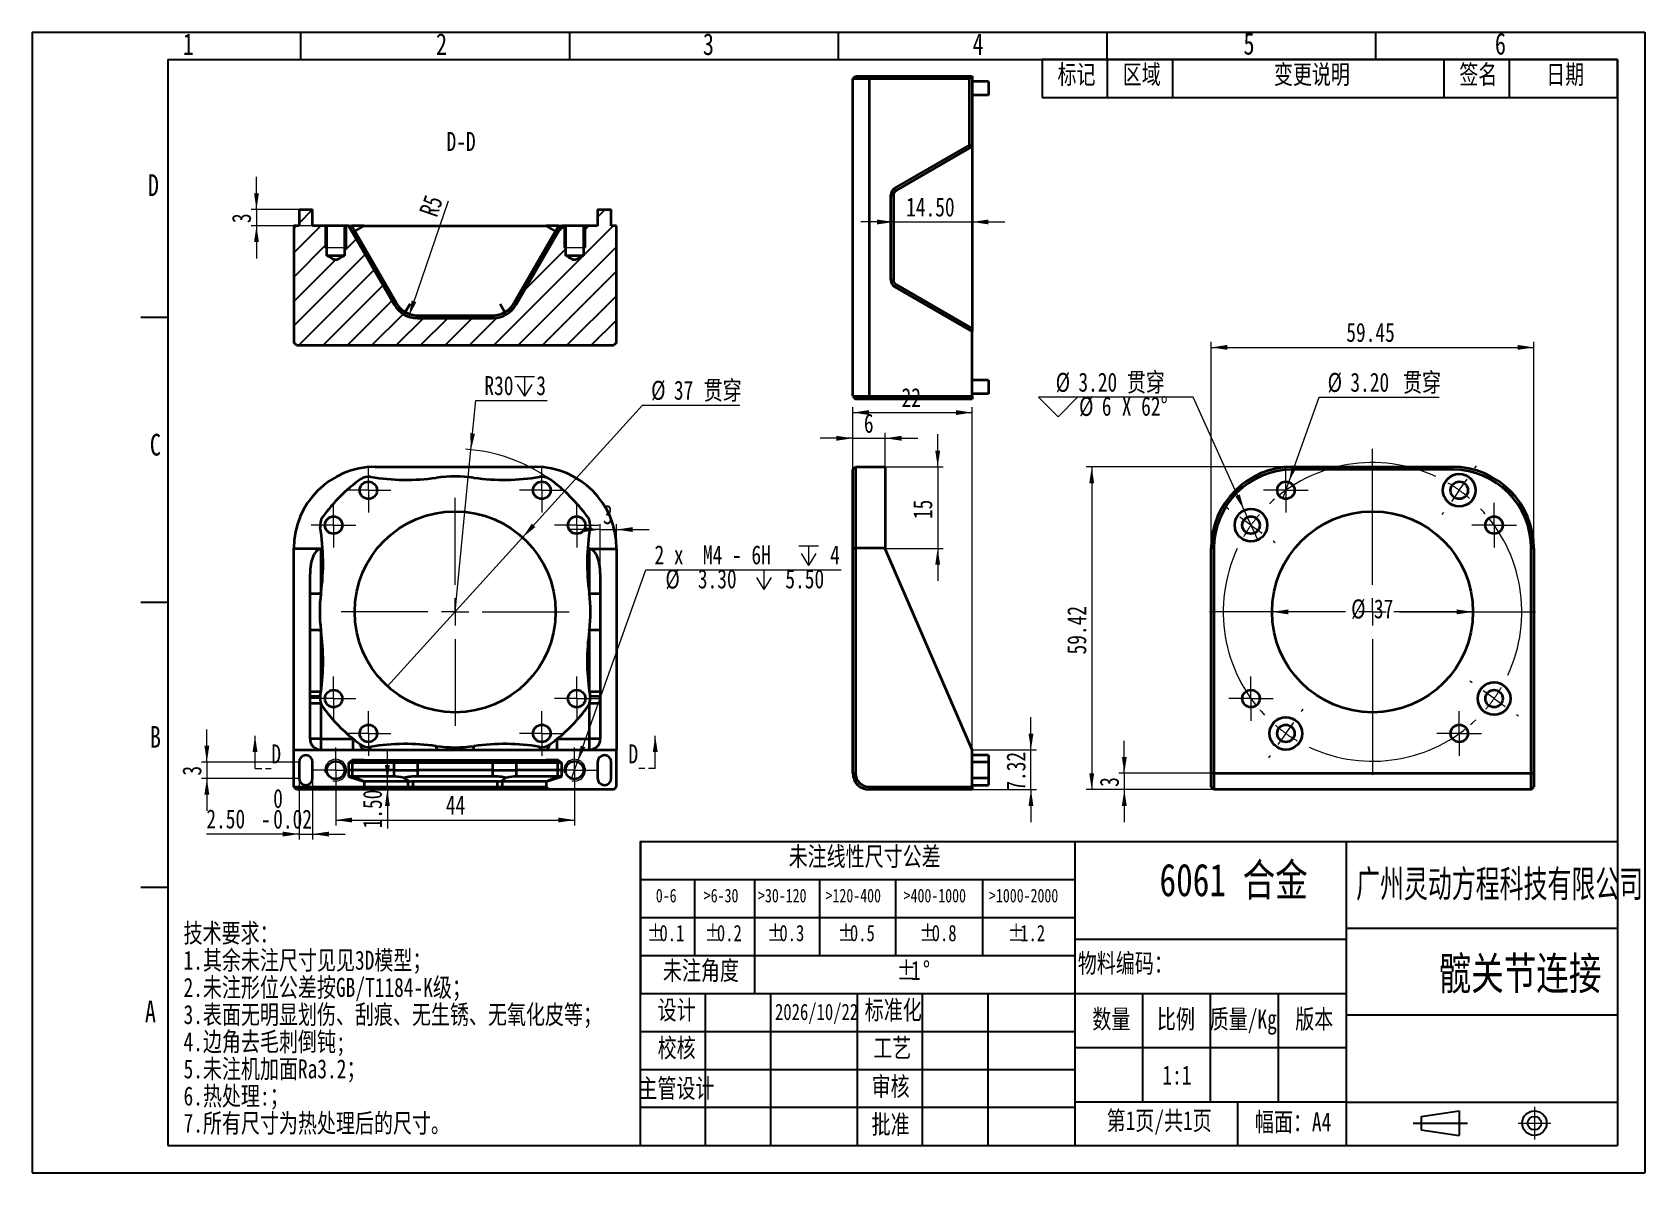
# Model space of a CAD drawing. Header units: millimetres. Extents: x 0 to 297, y 0 to 210.
import ezdxf

# ---------------------------------------------------------------- set-up
doc = ezdxf.new("R2010")
doc.units = ezdxf.units.MM
for name, pattern in [('SLD-中心线', [34.29, 30.48, -1.27, 1.27, -1.27]), ('SLD-实线', [0]), ('SLD-虚线', [1.905, 1.27, -0.635])]:
    doc.linetypes.add(name, pattern=pattern)
for name, color, linetype in [('中心线层', 1, 'SLD-中心线'), ('剖面线层', 133, 'SLD-实线'), ('尺寸线层', 83, 'SLD-实线'), ('文本', 7, 'SLD-实线'), ('细实线层', 7, 'SLD-实线')]:
    doc.layers.add(name, color=color, linetype=linetype)
doc.layers.add('粗实线层', color=7, linetype='SLD-实线', lineweight=35)
doc.styles.add('SLDTEXTSTYLE0', font='长仿宋体', dxfattribs={"bigfont": 'bigfont'})
doc.styles.add('SLDTEXTSTYLE1', font='长仿宋体')
doc.styles.add('SLDTEXTSTYLE2', font='长仿宋体', dxfattribs={"width": 0.880888, "bigfont": 'bigfont'})
doc.styles.add('SLDTEXTSTYLE3', font='长仿宋体')
doc.dimstyles.new('SLDDIMSTYLE0', dxfattribs={"dimtxt": 3.5, "dimasz": 3, "dimexe": 0, "dimexo": 0.0625, "dimgap": 0.875, "dimtad": 2, "dimrnd": 1e-09, "dimzin": 12, "dimdsep": 46, "dimtxsty": 'SLDTEXTSTYLE3', "dimsah": 1, "dimcen": 0.09, "dimadec": 0, "dimazin": 3, "dimtfac": 1, "dimtmove": 0, "dimatfit": 0, "dimfxl": 0, "dimfrac": 2, "dimtolj": 1, "dimtzin": 12, "dimarcsym": 0})
doc.dimstyles.new('SLDDIMSTYLE1', dxfattribs={"dimtxt": 3.5, "dimasz": 3, "dimexe": 0, "dimexo": 0.0625, "dimgap": 0.875, "dimtad": 2, "dimrnd": 1e-09, "dimzin": 12, "dimdsep": 46, "dimtxsty": 'SLDTEXTSTYLE3', "dimsah": 1, "dimcen": 0.09, "dimadec": 0, "dimazin": 3, "dimtfac": 1, "dimtofl": 0, "dimtmove": 0, "dimatfit": 3, "dimfxl": 0, "dimfrac": 2, "dimtolj": 1, "dimtzin": 12, "dimarcsym": 0})
doc.dimstyles.new('SLDDIMSTYLE2', dxfattribs={"dimtxt": 3.5, "dimasz": 3, "dimexe": 0, "dimexo": 0.0625, "dimgap": 0.875, "dimtad": 2, "dimrnd": 1e-09, "dimzin": 12, "dimdsep": 46, "dimtxsty": 'SLDTEXTSTYLE3', "dimsah": 1, "dimcen": 0, "dimadec": 0, "dimazin": 3, "dimtfac": 1, "dimtmove": 0, "dimatfit": 3, "dimfxl": 0, "dimfrac": 2, "dimtolj": 1, "dimtzin": 12, "dimarcsym": 0})
doc.dimstyles.new('SLDDIMSTYLE3', dxfattribs={"dimtxt": 3.5, "dimasz": 3, "dimexe": 0, "dimexo": 0.0625, "dimgap": 0.875, "dimtad": 0, "dimtih": 1, "dimtoh": 1, "dimrnd": 1e-09, "dimzin": 12, "dimdsep": 46, "dimtxsty": 'SLDTEXTSTYLE3', "dimblk1": 'NONE', "dimsah": 1, "dimcen": 0, "dimadec": 0, "dimazin": 3, "dimtfac": 1, "dimtmove": 0, "dimatfit": 3, "dimldrblk": 'NONE', "dimfxl": 0, "dimfrac": 2, "dimtolj": 1, "dimtzin": 12, "dimarcsym": 0})
doc.dimstyles.new('SLDDIMSTYLE4', dxfattribs={"dimtxt": 3.5, "dimasz": 3, "dimexe": 0, "dimexo": 0.0625, "dimgap": 0.875, "dimtad": 0, "dimtih": 1, "dimtoh": 1, "dimrnd": 1e-09, "dimzin": 4, "dimdsep": 46, "dimtxsty": 'SLDTEXTSTYLE3', "dimblk1": 'NONE', "dimsah": 1, "dimcen": 0, "dimadec": 0, "dimazin": 1, "dimtfac": 1, "dimtmove": 0, "dimatfit": 3, "dimldrblk": 'NONE', "dimfxl": 0, "dimfrac": 2, "dimtolj": 1, "dimtzin": 12, "dimarcsym": 0})
doc.dimstyles.new('SLDDIMSTYLE5', dxfattribs={"dimtxt": 3.5, "dimasz": 3, "dimexe": 0, "dimexo": 0.0625, "dimgap": 0.875, "dimtad": 0, "dimtih": 1, "dimtoh": 1, "dimdec": 6, "dimrnd": 1e-09, "dimzin": 12, "dimdsep": 46, "dimtxsty": 'SLDTEXTSTYLE3', "dimblk1": 'NONE', "dimsah": 1, "dimcen": 0, "dimadec": 0, "dimazin": 3, "dimtfac": 1, "dimtmove": 0, "dimatfit": 3, "dimldrblk": 'NONE', "dimfxl": 0, "dimfrac": 2, "dimtolj": 1, "dimtzin": 12, "dimarcsym": 0})
doc.dimstyles.new('SLDDIMSTYLE6', dxfattribs={"dimtxt": 3.5, "dimasz": 3, "dimexe": 0, "dimexo": 0.0625, "dimgap": 0.875, "dimtad": 2, "dimrnd": 1e-09, "dimzin": 4, "dimdsep": 46, "dimtxsty": 'SLDTEXTSTYLE3', "dimsah": 1, "dimcen": 0.09, "dimadec": 0, "dimazin": 1, "dimtol": 1, "dimtm": 0.02, "dimtfac": 1, "dimtmove": 0, "dimatfit": 0, "dimfxl": 0, "dimfrac": 2, "dimtolj": 1, "dimarcsym": 0})
doc.dimstyles.new('SLDDIMSTYLE7', dxfattribs={"dimtxt": 3.5, "dimasz": 3, "dimexe": 0, "dimexo": 0.0625, "dimgap": 0.875, "dimtad": 0, "dimtih": 1, "dimtoh": 1, "dimrnd": 1e-09, "dimzin": 12, "dimdsep": 46, "dimtxsty": 'SLDTEXTSTYLE3', "dimsah": 1, "dimcen": 0, "dimadec": 0, "dimazin": 3, "dimtfac": 1, "dimtofl": 0, "dimtmove": 0, "dimatfit": 3, "dimfxl": 0, "dimfrac": 2, "dimtolj": 1, "dimtzin": 12, "dimarcsym": 0})
doc.dimstyles.new('SLDDIMSTYLE8', dxfattribs={"dimtxt": 3.5, "dimasz": 3, "dimexe": 0, "dimexo": 0.0625, "dimgap": 0.875, "dimtad": 2, "dimrnd": 1e-09, "dimzin": 4, "dimdsep": 46, "dimtxsty": 'SLDTEXTSTYLE3', "dimsah": 1, "dimcen": 0.09, "dimadec": 0, "dimazin": 1, "dimtfac": 1, "dimtmove": 0, "dimatfit": 0, "dimfxl": 0, "dimfrac": 2, "dimtolj": 1, "dimtzin": 12, "dimarcsym": 0})
doc.dimstyles.new('SLDDIMSTYLE9', dxfattribs={"dimtxt": 3.5, "dimasz": 3, "dimexe": 0, "dimexo": 0.0625, "dimgap": 0.875, "dimtad": 2, "dimrnd": 1e-09, "dimzin": 12, "dimdsep": 46, "dimtxsty": 'SLDTEXTSTYLE3', "dimsah": 1, "dimcen": 0, "dimadec": 0, "dimazin": 3, "dimtfac": 1, "dimtofl": 0, "dimtmove": 0, "dimatfit": 3, "dimfxl": 0, "dimfrac": 2, "dimtolj": 1, "dimtzin": 12, "dimarcsym": 0})

msp = doc.modelspace()

# ---------------------------------------------------------------- texts
at = {"layer": '文本', "linetype": 'SLD-实线', "lineweight": 18}
for s, insert, char_height, attachment_point, style in [('1', (27.7205428, 209.8118264), 4, 1, 'SLDTEXTSTYLE1'), ('2', (74.3597014, 209.8118264), 4, 1, 'SLDTEXTSTYLE1'), ('3', (123.5175808, 209.8118264), 4, 1, 'SLDTEXTSTYLE1'), ('4', (173.1918527, 209.8118264), 4, 1, 'SLDTEXTSTYLE1'), ('5', (223.0885135, 209.8869199), 4, 1, 'SLDTEXTSTYLE1'), ('6', (269.4005369, 209.8869199), 4, 1, 'SLDTEXTSTYLE1'), ('D-D', (78.985318, 191.6478724), 3.5, 2, 'SLDTEXTSTYLE3'), ('D', (21.2937193, 183.8510198), 4, 1, 'SLDTEXTSTYLE1'), ('C', (21.6612123, 136.0618264), 4, 1, 'SLDTEXTSTYLE1'), ('B', (21.6612123, 82.2545404), 4, 1, 'SLDTEXTSTYLE1'), ('6061 合金', (221.2780126, 56.9220768), 6, 2, 'SLDTEXTSTYLE0'), ('广州灵动方程科技有限公司', (243.8452362, 55.7191205), 5, 1, 'SLDTEXTSTYLE2'), ('技术要求：', (27.8643712, 45.8840829), 3.5, 1, 'SLDTEXTSTYLE0'), ('1.其余未注尺寸见见3D模型；', (27.8643712, 40.884083), 3.5, 1, 'SLDTEXTSTYLE0'), ('物料编码：', (192.5793345, 40.3195042), 3.5, 1, 'SLDTEXTSTYLE0'), ('髋关节连接', (274.0235213, 39.7103889), 6, 2, 'SLDTEXTSTYLE0'), ('2.未注形位公差按GB/T1184-K级；', (27.8643712, 35.8840831), 3.5, 1, 'SLDTEXTSTYLE0'), ('A', (20.7490995, 31.6775527), 4, 1, 'SLDTEXTSTYLE1'), ('3.表面无明显划伤、刮痕、无生锈、无氧化皮等；', (27.8643712, 30.8840832), 3.5, 1, 'SLDTEXTSTYLE0'), ('设计', (115.1949698, 31.720886), 3.5, 1, 'SLDTEXTSTYLE0'), ('2026/10/22', (136.8092551, 31.1194075), 3, 1, 'SLDTEXTSTYLE3'), ('标准化', (153.3356757, 31.720886), 3.5, 1, 'SLDTEXTSTYLE0'), ('数量', (195.2585289, 30.0414095), 3.5, 1, 'SLDTEXTSTYLE0'), ('比例', (207.152454, 30.0414095), 3.5, 1, 'SLDTEXTSTYLE0'), ('质量/Kg', (216.8820442, 30.0414095), 3.5, 1, 'SLDTEXTSTYLE0'), ('版本', (232.6177463, 30.0414095), 3.5, 1, 'SLDTEXTSTYLE0'), ('4.边角去毛刺倒钝;', (27.8643712, 25.8840833), 3.5, 1, 'SLDTEXTSTYLE0'), ('校核', (115.1949698, 24.7385796), 3.5, 1, 'SLDTEXTSTYLE0'), ('工艺', (154.9106756, 24.7385796), 3.5, 1, 'SLDTEXTSTYLE0'), ('5.未注机加面Ra3.2；', (27.8643712, 20.8840834), 3.5, 1, 'SLDTEXTSTYLE0'), ('主管设计', (111.6496572, 17.3105139), 3.5, 1, 'SLDTEXTSTYLE0'), ('审核', (154.6002507, 17.6531181), 3.5, 1, 'SLDTEXTSTYLE0'), ('1:1', (208.1559731, 19.7390396), 3.5, 1, 'SLDTEXTSTYLE3'), ('6.热处理:；', (27.8643712, 15.8840835), 3.5, 1, 'SLDTEXTSTYLE0'), ('第1页/共1页', (197.8882411, 11.3598807), 3.5, 1, 'SLDTEXTSTYLE0'), ('7.所有尺寸为热处理后的尺寸。', (27.8643712, 10.8840836), 3.5, 1, 'SLDTEXTSTYLE0'), ('批准', (154.6002507, 10.6498996), 3.5, 1, 'SLDTEXTSTYLE0'), ('幅面：A4', (225.1925109, 11.1164645), 3.5, 1, 'SLDTEXTSTYLE0')]:
    msp.add_mtext(s, dxfattribs=dict(at, insert=insert, char_height=char_height, attachment_point=attachment_point, style=style))
at = {"layer": '细实线层', "linetype": 'SLD-虚线', "lineweight": 18, "char_height": 3.5, "attachment_point": 1, "style": 'SLDTEXTSTYLE3'}
for insert in [(44.0298787, 78.8693075), (109.8188236, 78.8693075)]:
    msp.add_mtext('D', dxfattribs=dict(at, insert=insert))

# ---------------------------------------------------------------- blocks, each defined once
blk = doc.blocks.new('SW_TABLEANNOTATION_0')
at = {"color": 0}
for p, q in [((0, 0), (0, -7)), ((0, 0), (12, 0)), ((0, 0), (0, -7)), ((106, 0), (0, 0)), ((12, 0), (12, -7)), ((12, 0), (24, 0)), ((24, 0), (24, -7)), ((24, 0), (74, 0)), ((74, 0), (74, -7)), ((74, 0), (86, 0)), ((86, 0), (86, -7)), ((86, 0), (106, 0)), ((106, 0), (106, -7)), ((106, -7), (106, 0)), ((0, -7), (12, -7)), ((0, -7), (106, -7)), ((12, -7), (24, -7)), ((24, -7), (74, -7)), ((74, -7), (86, -7)), ((86, -7), (106, -7))]:
    blk.add_line(p, q, dxfattribs=at)
at = {"color": 0, "char_height": 3.5, "attachment_point": 1, "style": 'SLDTEXTSTYLE0'}
for s, insert in [('标记', (2.85, -1.01)), ('区域', (14.85, -1.01)), ('变更说明', (42.7, -1.01)), ('签名', (76.85, -1.01)), ('日期', (92.85, -1.01))]:
    blk.add_mtext(s, dxfattribs=dict(at, insert=insert))
blk = doc.blocks.new('SW_TABLEANNOTATION_1')
at = {"color": 0}
for p, q in [((0, 0), (0, -7)), ((0, 0), (5, 0)), ((5, 0), (10, 0)), ((10, 0), (21, 0)), ((21, 0), (33, 0)), ((33, 0), (47, 0)), ((47, 0), (63, 0)), ((63, 0), (80, 0)), ((80, 0), (80, -7)), ((0, -7), (0, -14)), ((0, -7), (5, -7)), ((5, -7), (10, -7)), ((10, -7), (10, -14)), ((10, -7), (21, -7)), ((21, -7), (21, -14)), ((21, -7), (33, -7)), ((33, -7), (33, -14)), ((33, -7), (47, -7)), ((47, -7), (47, -14)), ((47, -7), (63, -7)), ((63, -7), (63, -14)), ((63, -7), (80, -7)), ((80, -7), (80, -14)), ((0, -14), (0, -21)), ((0, -14), (5, -14)), ((5, -14), (10, -14)), ((10, -14), (10, -21)), ((10, -14), (21, -14)), ((21, -14), (21, -21)), ((21, -14), (33, -14)), ((33, -14), (33, -21)), ((33, -14), (47, -14)), ((47, -14), (47, -21)), ((47, -14), (63, -14)), ((63, -14), (63, -21)), ((63, -14), (80, -14)), ((80, -14), (80, -21)), ((0, -21), (0, -28)), ((0, -21), (5, -21)), ((5, -21), (10, -21)), ((10, -21), (21, -21)), ((21, -21), (21, -28)), ((21, -21), (21, -28)), ((21, -21), (33, -21)), ((33, -21), (47, -21)), ((47, -21), (63, -21)), ((63, -21), (80, -21)), ((80, -21), (80, -28)), ((0, -28), (5, -28)), ((5, -28), (10, -28)), ((10, -28), (21, -28)), ((21, -28), (33, -28)), ((33, -28), (47, -28)), ((47, -28), (63, -28)), ((63, -28), (80, -28))]:
    blk.add_line(p, q, dxfattribs=at)
at = {"color": 0, "attachment_point": 1}
for s, insert, char_height, style in [('未注线性尺寸公差', (27.32, -1.01), 3.5, 'SLDTEXTSTYLE0'), ('0-6', (2.85, -8.72), 2.5, 'SLDTEXTSTYLE3'), ('>6-30', (11.69, -8.72), 2.5, 'SLDTEXTSTYLE3'), ('>30-120', (21.68, -8.72), 2.5, 'SLDTEXTSTYLE3'), ('>120-400', (34.12, -8.72), 2.5, 'SLDTEXTSTYLE3'), ('>400-1000', (48.5, -8.72), 2.5, 'SLDTEXTSTYLE3'), ('>1000-2000', (64.22, -8.72), 2.5, 'SLDTEXTSTYLE3'), ('%%p', (1.25, -15.37), 3, 'SLDTEXTSTYLE3'), ('0.1', (3.52, -15.37), 3, 'SLDTEXTSTYLE3'), ('%%p', (11.84, -15.37), 3, 'SLDTEXTSTYLE3'), ('0.2', (14.1, -15.37), 3, 'SLDTEXTSTYLE3'), ('%%p', (23.34, -15.37), 3, 'SLDTEXTSTYLE3'), ('0.3', (25.61, -15.37), 3, 'SLDTEXTSTYLE3'), ('%%p', (36.34, -15.37), 3, 'SLDTEXTSTYLE3'), ('0.5', (38.6, -15.37), 3, 'SLDTEXTSTYLE3'), ('%%p', (51.4, -15.37), 3, 'SLDTEXTSTYLE3'), ('0.8', (53.66, -15.37), 3, 'SLDTEXTSTYLE3'), ('%%p', (67.69, -15.37), 3, 'SLDTEXTSTYLE3'), ('1.2', (69.96, -15.37), 3, 'SLDTEXTSTYLE3'), ('未注角度', (4.16, -22.01), 3.5, 'SLDTEXTSTYLE0'), ('%%p', (47.19, -22.01), 3.5, 'SLDTEXTSTYLE3'), ('1', (49.84, -22.01), 3.5, 'SLDTEXTSTYLE3'), ('%%d', (52.04, -22.01), 3.5, 'SLDTEXTSTYLE3')]:
    blk.add_mtext(s, dxfattribs=dict(at, insert=insert, char_height=char_height, style=style))
blk = doc.blocks.new('_D')
at = {"layer": '尺寸线层', "linetype": 'SLD-实线', "lineweight": 18}
for p, q in [((183.95, 77.87), (183.95, 83.87)), ((173.12, 77.87), (184.95, 77.87)), ((183.95, 70.55), (183.95, 77.87)), ((173.12, 70.55), (184.95, 70.55)), ((183.95, 70.55), (183.95, 64.55))]:
    blk.add_line(p, q, dxfattribs=at)
for points in [[(183.95, 77.87), (184.4, 80.87), (183.5, 80.87)], [(183.95, 70.55), (183.5, 67.55), (184.4, 67.55)]]:
    blk.add_solid(points, dxfattribs=at)
at = {"layer": '尺寸线层', "linetype": 'SLD-实线', "lineweight": 18, "insert": (179.44, 70.35), "char_height": 3.5, "attachment_point": 1, "rotation": 90, "style": 'SLDTEXTSTYLE3'}
blk.add_mtext('7.32', dxfattribs=at)
blk = doc.blocks.new('_D_1')
at = {"layer": '尺寸线层', "linetype": 'SLD-实线', "lineweight": 18}
for p, q in [((166.77, 129.97), (166.77, 135.97)), ((157.12, 129.97), (167.77, 129.97)), ((166.77, 129.97), (166.77, 114.97)), ((157.12, 114.97), (167.77, 114.97)), ((166.77, 114.97), (166.77, 108.97))]:
    blk.add_line(p, q, dxfattribs=at)
for points in [[(166.77, 129.97), (167.22, 132.97), (166.32, 132.97)], [(166.77, 114.97), (166.32, 111.97), (167.22, 111.97)]]:
    blk.add_solid(points, dxfattribs=at)
at = {"layer": '尺寸线层', "linetype": 'SLD-实线', "lineweight": 18, "insert": (162.26, 120.36), "char_height": 3.5, "attachment_point": 1, "rotation": 90, "style": 'SLDTEXTSTYLE3'}
blk.add_mtext('15', dxfattribs=at)
blk = doc.blocks.new('_D_2')
at = {"layer": '尺寸线层', "linetype": 'SLD-实线', "lineweight": 18}
for p, q in [((151.12, 135.24), (145.12, 135.24)), ((151.12, 129.47), (151.12, 136.24)), ((151.12, 135.24), (157.12, 135.24)), ((157.12, 129.97), (157.12, 136.24)), ((157.12, 135.24), (163.12, 135.24))]:
    blk.add_line(p, q, dxfattribs=at)
for points in [[(151.12, 135.24), (148.12, 135.69), (148.12, 134.79)], [(157.12, 135.24), (160.12, 134.79), (160.12, 135.69)]]:
    blk.add_solid(points, dxfattribs=at)
at = {"layer": '尺寸线层', "linetype": 'SLD-实线', "lineweight": 18, "insert": (153.18, 139.75), "char_height": 3.5, "attachment_point": 1, "style": 'SLDTEXTSTYLE3'}
blk.add_mtext('6', dxfattribs=at)
blk = doc.blocks.new('_D_3')
at = {"layer": '尺寸线层', "linetype": 'SLD-实线', "lineweight": 18}
for p, q in [((151.12, 129.47), (151.12, 140.97)), ((151.12, 139.97), (173.12, 139.97)), ((173.12, 77.87), (173.12, 140.97))]:
    blk.add_line(p, q, dxfattribs=at)
for points in [[(151.12, 139.97), (154.12, 139.52), (154.12, 140.42)], [(173.12, 139.97), (170.12, 140.42), (170.12, 139.52)]]:
    blk.add_solid(points, dxfattribs=at)
at = {"layer": '尺寸线层', "linetype": 'SLD-实线', "lineweight": 18, "insert": (160.11, 144.49), "char_height": 3.5, "attachment_point": 1, "style": 'SLDTEXTSTYLE3'}
blk.add_mtext('22', dxfattribs=at)
blk = doc.blocks.new('_D_4')
at = {"layer": '尺寸线层', "linetype": 'SLD-实线', "lineweight": 18}
blk.add_line((265.36, 103.27), (250.81, 103.27), dxfattribs=at)
for points in [[(228.36, 103.27), (231.36, 102.82), (231.36, 103.72)], [(265.36, 103.27), (262.36, 103.72), (262.36, 102.82)]]:
    blk.add_solid(points, dxfattribs=at)
at = {"layer": '尺寸线层', "linetype": 'SLD-实线', "lineweight": 18, "char_height": 3.5, "attachment_point": 1, "style": 'SLDTEXTSTYLE3'}
for s, insert in [('%%c', (242.92, 105.57)), ('37', (247.11, 105.59))]:
    blk.add_mtext(s, dxfattribs=dict(at, insert=insert))
blk = doc.blocks.new('SW_SYMBOL_HOLE_SINK')
at = {"layer": '尺寸线层', "color": 0, "linetype": 'SLD-实线', "lineweight": 18}
for p, q in [((0, 875), (800, 75)), ((800, 75), (1600, 875))]:
    blk.add_line(p, q, dxfattribs=at)
blk = doc.blocks.new('_D_5')
at = {"layer": '尺寸线层', "linetype": 'SLD-实线', "lineweight": 18}
for p, q in [((213.82, 142.81), (185.32, 142.81)), ((223.24, 121.98), (213.82, 142.81)), ((225.71, 116.51), (223.24, 121.98))]:
    blk.add_line(p, q, dxfattribs=at)
blk.add_solid([(223.24, 121.98), (222.41, 124.9), (221.59, 124.53)], dxfattribs=at)
at = {"layer": '尺寸线层', "linetype": 'SLD-实线', "lineweight": 18, "xscale": 0.004511737089201878, "yscale": 0.004511737089201878, "zscale": 0.004511737089201878}
blk.add_blockref('SW_SYMBOL_HOLE_SINK', (185.32, 138.86), dxfattribs=at)
at = {"layer": '尺寸线层', "linetype": 'SLD-实线', "lineweight": 18, "char_height": 3.5, "attachment_point": 1}
for s, insert, style in [('%%c', (188.5, 147.29), 'SLDTEXTSTYLE3'), ('3.20 贯穿', (192.69, 147.32), 'SLDTEXTSTYLE0'), ('%%c', (192.81, 142.86), 'SLDTEXTSTYLE3'), ('6', (197, 142.89), 'SLDTEXTSTYLE3'), (' X 62°', (198.89, 142.89), 'SLDTEXTSTYLE3')]:
    blk.add_mtext(s, dxfattribs=dict(at, insert=insert, style=style))
blk = doc.blocks.new('_None')
blk = doc.blocks.new('_D_6')
at = {"layer": '尺寸线层', "linetype": 'SLD-实线', "lineweight": 18}
for p, q in [((231.43, 127.17), (237.01, 142.79)), ((237.01, 142.79), (259.16, 142.79)), ((230.36, 124.16), (231.43, 127.17))]:
    blk.add_line(p, q, dxfattribs=at)
blk.add_solid([(231.43, 127.17), (232.86, 129.84), (232.02, 130.15)], dxfattribs=at)
at = {"layer": '尺寸线层', "linetype": 'SLD-实线', "lineweight": 18, "char_height": 3.5, "attachment_point": 1}
for s, insert, style in [('%%c', (238.59, 147.28), 'SLDTEXTSTYLE3'), ('3.20', (242.78, 147.3), 'SLDTEXTSTYLE3'), (' 贯穿', (250.69, 147.3), 'SLDTEXTSTYLE0')]:
    blk.add_mtext(s, dxfattribs=dict(at, insert=insert, style=style))
blk = doc.blocks.new('_D_7')
at = {"layer": '尺寸线层', "linetype": 'SLD-实线', "lineweight": 18}
for p, q in [((232.14, 129.97), (194.14, 129.97)), ((195.14, 129.97), (195.14, 70.55)), ((217.64, 70.55), (194.14, 70.55))]:
    blk.add_line(p, q, dxfattribs=at)
for points in [[(195.14, 129.97), (194.69, 126.97), (195.59, 126.97)], [(195.14, 70.55), (195.59, 73.55), (194.69, 73.55)]]:
    blk.add_solid(points, dxfattribs=at)
at = {"layer": '尺寸线层', "linetype": 'SLD-实线', "lineweight": 18, "insert": (190.63, 95.43), "char_height": 3.5, "attachment_point": 1, "rotation": 90, "style": 'SLDTEXTSTYLE3'}
blk.add_mtext('59.42', dxfattribs=at)
blk = doc.blocks.new('_D_8')
at = {"layer": '尺寸线层', "linetype": 'SLD-实线', "lineweight": 18}
for p, q in [((201.14, 73.55), (201.14, 79.55)), ((217.14, 73.55), (200.14, 73.55)), ((201.14, 73.55), (201.14, 70.55)), ((217.64, 70.55), (200.14, 70.55)), ((201.14, 70.55), (201.14, 64.55))]:
    blk.add_line(p, q, dxfattribs=at)
for points in [[(201.14, 73.55), (201.59, 76.55), (200.69, 76.55)], [(201.14, 70.55), (200.69, 67.55), (201.59, 67.55)]]:
    blk.add_solid(points, dxfattribs=at)
at = {"layer": '尺寸线层', "linetype": 'SLD-实线', "lineweight": 18, "insert": (196.63, 71.06), "char_height": 3.5, "attachment_point": 1, "rotation": 90, "style": 'SLDTEXTSTYLE3'}
blk.add_mtext('3', dxfattribs=at)
blk = doc.blocks.new('_D_9')
at = {"layer": '尺寸线层', "linetype": 'SLD-实线', "lineweight": 18}
for p, q in [((217.14, 114.97), (217.14, 152.97)), ((217.14, 151.97), (276.59, 151.97)), ((276.59, 114.97), (276.59, 152.97))]:
    blk.add_line(p, q, dxfattribs=at)
for points in [[(217.14, 151.97), (220.14, 151.52), (220.14, 152.42)], [(276.59, 151.97), (273.59, 152.42), (273.59, 151.52)]]:
    blk.add_solid(points, dxfattribs=at)
at = {"layer": '尺寸线层', "linetype": 'SLD-实线', "lineweight": 18, "insert": (242.03, 156.49), "char_height": 3.5, "attachment_point": 1, "style": 'SLDTEXTSTYLE3'}
blk.add_mtext('59.45', dxfattribs=at)
blk = doc.blocks.new('SW_CENTERMARKSYMBOL_0')
at = {"layer": '中心线层', "color": 0, "linetype": 'SLD-中心线', "lineweight": 18}
for p, q in [((0, 2.5), (0, 4.1)), ((-2.5, 0), (-4.1, 0)), ((0, 0), (-2.5, 0)), ((0, 0), (0, 2.5)), ((0, 0), (0, -2.5)), ((0, 0), (2.5, 0)), ((2.5, 0), (4.1, 0)), ((0, -2.5), (0, -4.1))]:
    blk.add_line(p, q, dxfattribs=at)
blk = doc.blocks.new('SW_CENTERMARKSYMBOL_1')
at = {"layer": '中心线层', "color": 0, "linetype": 'SLD-中心线', "lineweight": 18}
for p, q in [((0, 2.5), (0, 4.1)), ((-2.5, 0), (-4.1, 0)), ((0, 0), (-2.5, 0)), ((0, 0), (0, 2.5)), ((0, 0), (0, -2.5)), ((0, 0), (2.5, 0)), ((2.5, 0), (4.1, 0)), ((0, -2.5), (0, -4.1))]:
    blk.add_line(p, q, dxfattribs=at)
blk = doc.blocks.new('SW_CENTERMARKSYMBOL_2')
at = {"layer": '中心线层', "color": 0, "linetype": 'SLD-中心线', "lineweight": 18}
for p, q in [((0, 2.5), (0, 4.1)), ((-2.5, 0), (-4.1, 0)), ((0, 0), (-2.5, 0)), ((0, 0), (0, 2.5)), ((0, 0), (0, -2.5)), ((0, 0), (2.5, 0)), ((2.5, 0), (4.1, 0)), ((0, -2.5), (0, -4.1))]:
    blk.add_line(p, q, dxfattribs=at)
blk = doc.blocks.new('SW_CENTERMARKSYMBOL_3')
at = {"layer": '中心线层', "color": 0, "linetype": 'SLD-中心线', "lineweight": 18}
for p, q in [((0, 2.5), (0, 4.1)), ((-2.5, 0), (-4.1, 0)), ((0, 0), (-2.5, 0)), ((0, 0), (0, 2.5)), ((0, 0), (0, -2.5)), ((0, 0), (2.5, 0)), ((2.5, 0), (4.1, 0)), ((0, -2.5), (0, -4.1))]:
    blk.add_line(p, q, dxfattribs=at)
blk = doc.blocks.new('SW_CENTERMARKSYMBOL_4')
at = {"layer": '中心线层', "color": 0, "linetype": 'SLD-中心线', "lineweight": 18}
for p, q in [((-22.39, 20.97), (-22.39, 45.97)), ((-3.52, 42.43), (-3.22, 42.84)), ((-6.42, 38.36), (-4.97, 40.39)), ((-6.42, 38.36), (-7.87, 36.32)), ((-48.85, 34.84), (-49.25, 35.13)), ((-44.78, 31.94), (-46.81, 33.39)), ((-9.32, 34.29), (-9.61, 33.88)), ((-44.78, 31.94), (-42.74, 30.49)), ((-40.71, 29.04), (-40.3, 28.74)), ((-22.39, 15.97), (-22.39, 18.47)), ((-27.39, 15.97), (-52.39, 15.97)), ((-22.39, 15.97), (-24.89, 15.97)), ((-22.39, 15.97), (-22.39, 13.47)), ((-22.39, 15.97), (-19.89, 15.97)), ((-17.39, 15.97), (7.61, 15.97)), ((-22.39, 10.97), (-22.39, -14.03)), ((-4.07, 2.9), (-4.48, 3.19)), ((0, 0), (-2.04, 1.45)), ((0, 0), (2.04, -1.45)), ((-35.45, -2.35), (-35.16, -1.94)), ((4.07, -2.9), (4.48, -3.19)), ((-38.36, -6.42), (-36.91, -4.38)), ((-38.36, -6.42), (-39.81, -8.45)), ((-41.26, -10.49), (-41.55, -10.9))]:
    blk.add_line(p, q, dxfattribs=at)
for start, end in [(64.9174, 134.0826), (54.5, 59.7087), (49.2913, 54.5), (139.2913, 144.5), (334.9174, 44.0826), (144.5, 149.7087), (154.9174, 224.0826), (319.2913, 324.5), (324.5, 329.7087), (229.2913, 234.5), (244.9174, 314.0826), (234.5, 239.7087)]:
    blk.add_arc((-22.39, 15.97), 27.5, start, end, dxfattribs=at)
blk = doc.blocks.new('_D_10')
at = {"layer": '尺寸线层', "linetype": 'SLD-实线', "lineweight": 18}
for p, q in [((104.61, 110.25), (104.61, 119.43)), ((107.61, 114.87), (107.61, 119.43)), ((104.61, 118.43), (98.61, 118.43)), ((104.61, 118.43), (107.61, 118.43)), ((107.61, 118.43), (113.61, 118.43))]:
    blk.add_line(p, q, dxfattribs=at)
for points in [[(104.61, 118.43), (101.61, 118.88), (101.61, 117.98)], [(107.61, 118.43), (110.61, 117.98), (110.61, 118.88)]]:
    blk.add_solid(points, dxfattribs=at)
at = {"layer": '尺寸线层', "linetype": 'SLD-实线', "lineweight": 18, "insert": (105.12, 122.94), "char_height": 3.5, "attachment_point": 1, "style": 'SLDTEXTSTYLE3'}
blk.add_mtext('3', dxfattribs=at)
blk = doc.blocks.new('SW_SYMBOL_HOLE_DEPTH')
at = {"layer": '尺寸线层', "color": 0, "linetype": 'SLD-实线', "lineweight": 18}
for p, q in [((0, 875), (800, 875)), ((400, 875), (400, 75)), ((100, 555), (400, 75)), ((700, 555), (400, 75))]:
    blk.add_line(p, q, dxfattribs=at)
blk = doc.blocks.new('_D_11')
at = {"layer": '尺寸线层', "linetype": 'SLD-实线', "lineweight": 18}
for p, q in [((100.44, 75.68), (113.02, 111.02)), ((113.02, 111.02), (148.99, 111.02)), ((99.34, 72.57), (100.44, 75.68))]:
    blk.add_line(p, q, dxfattribs=at)
blk.add_solid([(100.44, 75.68), (101.87, 78.35), (101.02, 78.66)], dxfattribs=at)
at = {"layer": '尺寸线层', "linetype": 'SLD-实线', "lineweight": 18, "xscale": 0.004511737089201878, "yscale": 0.004511737089201878, "zscale": 0.004511737089201878}
for p in [(141.19, 111.5), (132.96, 107.07)]:
    blk.add_blockref('SW_SYMBOL_HOLE_DEPTH', p, dxfattribs=at)
at = {"layer": '尺寸线层', "linetype": 'SLD-实线', "lineweight": 18, "char_height": 3.5, "attachment_point": 1, "style": 'SLDTEXTSTYLE3'}
for s, insert in [('2 x  M4 - 6H ', (114.61, 115.53)), (' 4', (145.16, 115.53)), ('%%c', (116.62, 111.07)), (' 3.30 ', (120.81, 111.1)), (' 5.50', (136.93, 111.1))]:
    blk.add_mtext(s, dxfattribs=dict(at, insert=insert))
blk = doc.blocks.new('_D_12')
at = {"layer": '尺寸线层', "linetype": 'SLD-实线', "lineweight": 18}
for p, q in [((55.89, 74.12), (55.89, 63.94)), ((99.89, 74.12), (99.89, 63.94)), ((55.89, 64.94), (99.89, 64.94))]:
    blk.add_line(p, q, dxfattribs=at)
for points in [[(55.89, 64.94), (58.89, 64.49), (58.89, 65.39)], [(99.89, 64.94), (96.89, 65.39), (96.89, 64.49)]]:
    blk.add_solid(points, dxfattribs=at)
at = {"layer": '尺寸线层', "linetype": 'SLD-实线', "lineweight": 18, "insert": (76.18, 69.45), "char_height": 3.5, "attachment_point": 1, "style": 'SLDTEXTSTYLE3'}
blk.add_mtext('44', dxfattribs=at)
blk = doc.blocks.new('_D_13')
at = {"layer": '尺寸线层', "linetype": 'SLD-实线', "lineweight": 18}
for p, q in [((49.14, 72.62), (49.14, 61.36)), ((51.64, 72.62), (51.64, 61.36)), ((49.14, 62.36), (32.07, 62.36)), ((49.14, 62.36), (51.64, 62.36)), ((51.64, 62.36), (57.64, 62.36))]:
    blk.add_line(p, q, dxfattribs=at)
for points in [[(49.14, 62.36), (46.14, 62.81), (46.14, 61.91)], [(51.64, 62.36), (54.64, 61.91), (54.64, 62.81)]]:
    blk.add_solid(points, dxfattribs=at)
at = {"layer": '尺寸线层', "linetype": 'SLD-实线', "lineweight": 18, "char_height": 3.5, "attachment_point": 1, "style": 'SLDTEXTSTYLE3'}
for s, insert in [('0', (44.38, 70.67)), ('2.50', (32.07, 66.9)), ('0.02', (44.38, 66.87)), ('-', (42.12, 66.87))]:
    blk.add_mtext(s, dxfattribs=dict(at, insert=insert))
blk = doc.blocks.new('_D_14')
at = {"layer": '尺寸线层', "linetype": 'SLD-实线', "lineweight": 18}
for p, q in [((32.16, 75.62), (32.16, 81.62)), ((49.14, 75.62), (31.16, 75.62)), ((32.16, 75.62), (32.16, 72.62)), ((49.14, 72.62), (31.16, 72.62)), ((32.16, 72.62), (32.16, 66.62))]:
    blk.add_line(p, q, dxfattribs=at)
for points in [[(32.16, 75.62), (32.61, 78.62), (31.71, 78.62)], [(32.16, 72.62), (31.71, 69.62), (32.61, 69.62)]]:
    blk.add_solid(points, dxfattribs=at)
at = {"layer": '尺寸线层', "linetype": 'SLD-实线', "lineweight": 18, "insert": (27.65, 73.13), "char_height": 3.5, "attachment_point": 1, "rotation": 90, "style": 'SLDTEXTSTYLE3'}
blk.add_mtext('3', dxfattribs=at)
blk = doc.blocks.new('_D_15')
at = {"layer": '尺寸线层', "linetype": 'SLD-实线', "lineweight": 18}
for p, q in [((90.32, 116.98), (112.4, 141.33)), ((112.4, 141.33), (130.34, 141.33)), ((65.46, 89.57), (90.32, 116.98))]:
    blk.add_line(p, q, dxfattribs=at)
blk.add_solid([(90.32, 116.98), (92.67, 118.9), (92, 119.5)], dxfattribs=at)
at = {"layer": '尺寸线层', "linetype": 'SLD-实线', "lineweight": 18, "char_height": 3.5, "attachment_point": 1}
for s, insert, style in [('%%c', (113.99, 145.82), 'SLDTEXTSTYLE3'), ('37', (118.18, 145.84), 'SLDTEXTSTYLE3'), (' 贯穿', (121.88, 145.84), 'SLDTEXTSTYLE0')]:
    blk.add_mtext(s, dxfattribs=dict(at, insert=insert, style=style))
blk = doc.blocks.new('_D_16')
at = {"layer": '尺寸线层', "linetype": 'SLD-实线', "lineweight": 18}
for p, q in [((80.81, 133.13), (81.69, 142.18)), ((81.69, 142.18), (94.83, 142.18)), ((77.89, 103.27), (80.81, 133.13))]:
    blk.add_line(p, q, dxfattribs=at)
blk.add_arc((77.89, 103.27), 30, 54.5, 86.3314, dxfattribs=at)
blk.add_solid([(80.81, 133.13), (81.54, 136.07), (80.65, 136.16)], dxfattribs=at)
at = {"layer": '尺寸线层', "linetype": 'SLD-实线', "lineweight": 18, "xscale": 0.004511737089201878, "yscale": 0.004511737089201878, "zscale": 0.004511737089201878}
blk.add_blockref('SW_SYMBOL_HOLE_DEPTH', (88.87, 142.66), dxfattribs=at)
at = {"layer": '尺寸线层', "linetype": 'SLD-实线', "lineweight": 18, "char_height": 3.5, "attachment_point": 1, "style": 'SLDTEXTSTYLE3'}
for s, insert in [('R30', (83.28, 146.69)), ('3', (92.83, 146.69))]:
    blk.add_mtext(s, dxfattribs=dict(at, insert=insert))
blk = doc.blocks.new('_D_17')
at = {"layer": '尺寸线层', "linetype": 'SLD-实线', "lineweight": 18}
for p, q in [((65.41, 72.06), (65.41, 78.06)), ((65.41, 70.55), (65.41, 72.06)), ((65.41, 70.55), (65.41, 63.4))]:
    blk.add_line(p, q, dxfattribs=at)
for points in [[(65.41, 72.06), (65.86, 75.06), (64.96, 75.06)], [(65.41, 70.55), (64.96, 67.55), (65.86, 67.55)]]:
    blk.add_solid(points, dxfattribs=at)
at = {"layer": '尺寸线层', "linetype": 'SLD-实线', "lineweight": 18, "insert": (60.9, 63.4), "char_height": 3.5, "attachment_point": 1, "rotation": 90, "style": 'SLDTEXTSTYLE3'}
blk.add_mtext('1.50', dxfattribs=at)
blk = doc.blocks.new('SW_CENTERMARKSYMBOL_5')
at = {"layer": '中心线层', "color": 0, "linetype": 'SLD-中心线', "lineweight": 18}
for p, q in [((0, 2.5), (0, 4.1)), ((-2.5, 0), (-4.1, 0)), ((0, 0), (-2.5, 0)), ((0, 0), (0, 2.5)), ((0, 0), (0, -2.5)), ((0, 0), (2.5, 0)), ((2.5, 0), (4.1, 0)), ((0, -2.5), (0, -4.1))]:
    blk.add_line(p, q, dxfattribs=at)
blk = doc.blocks.new('SW_CENTERMARKSYMBOL_6')
at = {"layer": '中心线层', "color": 0, "linetype": 'SLD-中心线', "lineweight": 18}
for p, q in [((0, 2.5), (0, 4.1)), ((-2.5, 0), (-4.1, 0)), ((0, 0), (-2.5, 0)), ((0, 0), (0, 2.5)), ((0, 0), (0, -2.5)), ((0, 0), (2.5, 0)), ((2.5, 0), (4.1, 0)), ((0, -2.5), (0, -4.1))]:
    blk.add_line(p, q, dxfattribs=at)
blk = doc.blocks.new('SW_CENTERMARKSYMBOL_7')
at = {"layer": '中心线层', "color": 0, "linetype": 'SLD-中心线', "lineweight": 18}
for p, q in [((0, 2.5), (0, 4.1)), ((-2.5, 0), (-4.1, 0)), ((0, 0), (-2.5, 0)), ((0, 0), (0, 2.5)), ((0, 0), (0, -2.5)), ((0, 0), (2.5, 0)), ((2.5, 0), (4.1, 0)), ((0, -2.5), (0, -4.1))]:
    blk.add_line(p, q, dxfattribs=at)
blk = doc.blocks.new('SW_CENTERMARKSYMBOL_8')
at = {"layer": '中心线层', "color": 0, "linetype": 'SLD-中心线', "lineweight": 18}
for p, q in [((0, 2.5), (0, 4.1)), ((-2.5, 0), (-4.1, 0)), ((0, 0), (-2.5, 0)), ((0, 0), (0, 2.5)), ((0, 0), (0, -2.5)), ((0, 0), (2.5, 0)), ((2.5, 0), (4.1, 0)), ((0, -2.5), (0, -4.1))]:
    blk.add_line(p, q, dxfattribs=at)
blk = doc.blocks.new('SW_CENTERMARKSYMBOL_9')
at = {"layer": '中心线层', "color": 0, "linetype": 'SLD-中心线', "lineweight": 18}
for p, q in [((0, 2.5), (0, 4.1)), ((-2.5, 0), (-4.1, 0)), ((0, 0), (-2.5, 0)), ((0, 0), (0, 2.5)), ((0, 0), (0, -2.5)), ((0, 0), (2.5, 0)), ((2.5, 0), (4.1, 0)), ((0, -2.5), (0, -4.1))]:
    blk.add_line(p, q, dxfattribs=at)
blk = doc.blocks.new('SW_CENTERMARKSYMBOL_10')
at = {"layer": '中心线层', "color": 0, "linetype": 'SLD-中心线', "lineweight": 18}
for p, q in [((0, 2.5), (0, 4.1)), ((-2.5, 0), (-4.1, 0)), ((0, 0), (-2.5, 0)), ((0, 0), (0, 2.5)), ((0, 0), (0, -2.5)), ((0, 0), (2.5, 0)), ((2.5, 0), (4.1, 0)), ((0, -2.5), (0, -4.1))]:
    blk.add_line(p, q, dxfattribs=at)
blk = doc.blocks.new('SW_CENTERMARKSYMBOL_11')
at = {"layer": '中心线层', "color": 0, "linetype": 'SLD-中心线', "lineweight": 18}
for p, q in [((0, 5), (0, 21)), ((-5, 0), (-21, 0)), ((0, 0), (-2.5, 0)), ((0, 0), (0, 2.5)), ((0, 0), (0, -2.5)), ((0, 0), (2.5, 0)), ((5, 0), (21, 0)), ((0, -5), (0, -21))]:
    blk.add_line(p, q, dxfattribs=at)
blk = doc.blocks.new('SW_CENTERMARKSYMBOL_12')
at = {"layer": '中心线层', "color": 0, "linetype": 'SLD-中心线', "lineweight": 18}
for p, q in [((0, 2.5), (0, 4.1)), ((-2.5, 0), (-4.1, 0)), ((0, 0), (-2.5, 0)), ((0, 0), (0, 2.5)), ((0, 0), (0, -2.5)), ((0, 0), (2.5, 0)), ((2.5, 0), (4.1, 0)), ((0, -2.5), (0, -4.1))]:
    blk.add_line(p, q, dxfattribs=at)
blk = doc.blocks.new('SW_CENTERMARKSYMBOL_13')
at = {"layer": '中心线层', "color": 0, "linetype": 'SLD-中心线', "lineweight": 18}
for p, q in [((0, 2.5), (0, 4.1)), ((-2.5, 0), (-4.1, 0)), ((0, 0), (-2.5, 0)), ((0, 0), (0, 2.5)), ((0, 0), (0, -2.5)), ((0, 0), (2.5, 0)), ((2.5, 0), (4.1, 0)), ((0, -2.5), (0, -4.1))]:
    blk.add_line(p, q, dxfattribs=at)
blk = doc.blocks.new('SW_CENTERMARKSYMBOL_14')
at = {"layer": '中心线层', "color": 0, "linetype": 'SLD-中心线', "lineweight": 18}
for p, q in [((0, 2.5), (0, 4.15)), ((-2.5, 0), (-4.15, 0)), ((0, 0), (-2.5, 0)), ((0, 0), (0, 2.5)), ((0, 0), (0, -2.5)), ((0, 0), (2.5, 0)), ((2.5, 0), (4.15, 0)), ((0, -2.5), (0, -4.15))]:
    blk.add_line(p, q, dxfattribs=at)
blk = doc.blocks.new('SW_CENTERMARKSYMBOL_15')
at = {"layer": '中心线层', "color": 0, "linetype": 'SLD-中心线', "lineweight": 18}
for p, q in [((0, 2.5), (0, 4.15)), ((-2.5, 0), (-4.15, 0)), ((0, 0), (-2.5, 0)), ((0, 0), (0, 2.5)), ((0, 0), (0, -2.5)), ((0, 0), (2.5, 0)), ((2.5, 0), (4.15, 0)), ((0, -2.5), (0, -4.15))]:
    blk.add_line(p, q, dxfattribs=at)
blk = doc.blocks.new('_D_18')
at = {"layer": '尺寸线层', "linetype": 'SLD-实线', "lineweight": 18}
for p, q in [((158.62, 175.07), (152.62, 175.07)), ((158.62, 175.07), (173.12, 175.07)), ((173.12, 175.07), (179.12, 175.07))]:
    blk.add_line(p, q, dxfattribs=at)
for points in [[(158.62, 175.07), (155.62, 175.52), (155.62, 174.62)], [(173.12, 175.07), (176.12, 174.62), (176.12, 175.52)]]:
    blk.add_solid(points, dxfattribs=at)
at = {"layer": '尺寸线层', "linetype": 'SLD-实线', "lineweight": 18, "insert": (160.96, 179.58), "char_height": 3.5, "attachment_point": 1, "style": 'SLDTEXTSTYLE3'}
blk.add_mtext('14.50', dxfattribs=at)
blk = doc.blocks.new('_D_19')
at = {"layer": '尺寸线层', "linetype": 'SLD-实线', "lineweight": 18}
blk.add_line((69.34, 157.63), (76.69, 178.98), dxfattribs=at)
blk.add_solid([(69.34, 157.63), (70.74, 160.32), (69.89, 160.62)], dxfattribs=at)
at = {"layer": '尺寸线层', "linetype": 'SLD-实线', "lineweight": 18, "insert": (71.21, 176.91), "char_height": 3.5, "attachment_point": 1, "rotation": 71.0412, "style": 'SLDTEXTSTYLE3'}
blk.add_mtext('R5', dxfattribs=at)
blk = doc.blocks.new('_D_20')
at = {"layer": '尺寸线层', "linetype": 'SLD-实线', "lineweight": 18}
for p, q in [((41.3, 177.36), (41.3, 183.36)), ((49.14, 177.36), (40.3, 177.36)), ((41.3, 177.36), (41.3, 174.36)), ((51.64, 174.36), (40.3, 174.36)), ((41.3, 174.36), (41.3, 168.36))]:
    blk.add_line(p, q, dxfattribs=at)
for points in [[(41.3, 177.36), (41.75, 180.36), (40.85, 180.36)], [(41.3, 174.36), (40.85, 171.36), (41.75, 171.36)]]:
    blk.add_solid(points, dxfattribs=at)
at = {"layer": '尺寸线层', "linetype": 'SLD-实线', "lineweight": 18, "insert": (36.78, 174.86), "char_height": 3.5, "attachment_point": 1, "rotation": 90, "style": 'SLDTEXTSTYLE3'}
blk.add_mtext('3', dxfattribs=at)

# ---------------------------------------------------------------- dimensions: what is measured, and where the dimension line sits
at = {"layer": '尺寸线层', "linetype": 'SLD-实线', "lineweight": 18}
for base, p1, p2, dimstyle, picture, middle in [((41.2953623, 174.3625242), (49.1391374, 177.3625242), (51.6391374, 174.3625242), 'SLDDIMSTYLE0', '_D_20', (41.2953623, 175.8625242)), ((166.7743627, 114.9740085), (157.1239465, 129.9740085), (157.1239465, 114.9740085), 'SLDDIMSTYLE0', '_D_1', (166.7743627, 122.4740085)), ((195.1389477, 70.5540085), (232.1389477, 129.9740085), (217.6389477, 70.5540085), 'SLDDIMSTYLE1', '_D_7', (195.1389477, 100.2640085)), ((183.9517199, 77.8740085), (173.1239465, 70.5540085), (173.1239465, 77.8740085), 'SLDDIMSTYLE0', '_D', (183.9517199, 74.2140085)), ((32.1639288, 72.6240085), (49.1391374, 75.6240085), (49.1391374, 72.6240085), 'SLDDIMSTYLE0', '_D_14', (32.1639288, 74.1240085)), ((65.4110175, 72.0559936), (68.7958707, 70.5540085), (69.2288834, 72.0559936), 'SLDDIMSTYLE8', '_D_17', (65.4110175, 67.459698)), ((201.1389477, 70.5540085), (217.1389477, 73.5540085), (217.6389477, 70.5540085), 'SLDDIMSTYLE0', '_D_8', (201.1389477, 72.0540085))]:
    dim = msp.add_linear_dim(base=base, p1=p1, p2=p2, angle=90, dimstyle=dimstyle, dxfattribs=at)
    dim.commit()
    dim.dimension.update_dxf_attribs({"geometry": picture, "text_midpoint": middle, "dimtype": 160})
dim = msp.add_radius_dim(center=(70.9609342, 162.3625242), mpoint=(69.3364917, 157.6337626), dimstyle='SLDDIMSTYLE9', dxfattribs=at)
dim.commit()
dim.dimension.update_dxf_attribs({"geometry": '_D_19', "text_midpoint": (76.1136235, 177.3620137), "dimtype": 164})
for base, p1, p2, dimstyle, picture, middle in [((173.1239465, 175.0654528), (158.6239465, 179.9860386), (173.1239465, 154.8713018), 'SLDDIMSTYLE8', '_D_18', (165.8739465, 175.0654528)), ((276.5893649, 151.9740085), (217.1389477, 114.9740085), (276.5893649, 114.9740085), 'SLDDIMSTYLE1', '_D_9', (246.8641563, 151.9740085)), ((173.1239465, 139.9740085), (151.1239465, 129.4740085), (173.1239465, 77.8740085), 'SLDDIMSTYLE1', '_D_3', (162.1239465, 139.9740085)), ((157.1239465, 135.2422973), (151.1239465, 129.4740085), (157.1239465, 129.9740085), 'SLDDIMSTYLE0', '_D_2', (154.1239465, 135.2422973)), ((107.614346, 118.427886), (104.614346, 110.2490085), (107.614346, 114.8740085), 'SLDDIMSTYLE0', '_D_10', (106.114346, 118.427886)), ((51.6391374, 62.3594493), (49.1391374, 72.6240085), (51.6391374, 72.6240085), 'SLDDIMSTYLE6', '_D_13', (42.1145929, 62.3594493)), ((99.8891374, 64.941562), (55.8891374, 74.1240085), (99.8891374, 74.1240085), 'SLDDIMSTYLE1', '_D_12', (77.8891374, 64.941562))]:
    dim = msp.add_linear_dim(base=base, p1=p1, p2=p2, dimstyle=dimstyle, dxfattribs=at)
    dim.commit()
    dim.dimension.update_dxf_attribs({"geometry": picture, "text_midpoint": middle, "dimtype": 160})
for p1, p2, text, dimstyle, picture, middle in [((65.4614095, 89.5699368), (90.3168653, 116.9780801), '<> 贯穿', 'SLDDIMSTYLE3', '_D_15', (122.1658378, 143.520798)), ((225.711645, 116.509637), (223.2403141, 121.9770425), '%%c3.20 贯穿\\P{\\fGDT;w}<> X 62°', 'SLDDIMSTYLE3', '_D_5', (198.7775497, 142.7827775)), ((230.3571427, 124.1552354), (231.4325074, 127.169135), '<> 贯穿', 'SLDDIMSTYLE4', '_D_6', (248.8752662, 144.984875))]:
    dim = msp.add_diameter_dim_2p(p1=p1, p2=p2, text=text, dimstyle=dimstyle, dxfattribs=at)
    dim.commit()
    dim.dimension.update_dxf_attribs({"geometry": picture, "text_midpoint": middle, "dimtype": 163})
dim = msp.add_radius_dim(center=(77.8891374, 103.2740085), mpoint=(80.8050168, 133.1319663), text='<>{\\fGDT;x}3', dimstyle='SLDDIMSTYLE7', dxfattribs=at)
dim.commit()
dim.dimension.update_dxf_attribs({"geometry": '_D_16', "text_midpoint": (89.0546779, 144.3751509), "dimtype": 164})
dim = msp.add_diameter_dim_2p(p1=(99.3359968, 72.5694875), p2=(100.442278, 75.6785294), text='2 x  M4 - 6H {\\fGDT;x} 4\\P%%c 3.30 {\\fGDT;x} 5.50\\P', dimstyle='SLDDIMSTYLE5', override={"dimpost": '<>'}, dxfattribs=at)
dim.commit()
dim.dimension.update_dxf_attribs({"geometry": '_D_11', "text_midpoint": (131.7996451, 110.9943608), "dimtype": 163})
dim = msp.add_diameter_dim_2p(p1=(265.3641563, 103.2740085), p2=(228.3641563, 103.2740085), dimstyle='SLDDIMSTYLE2', dxfattribs=at)
dim.commit()
dim.dimension.update_dxf_attribs({"geometry": '_D_4', "text_midpoint": (246.8641663, 103.2740185), "dimtype": 163})

# ---------------------------------------------------------------- hatches: boundary and pattern name
at = {"layer": '剖面线层'}
h = msp.add_hatch(dxfattribs=at)
h.set_pattern_fill('ANSI31', color=256, angle=3e-322, style=0)
edge = h.paths.add_edge_path(flags=0)
edge.add_line((84.8173406, 157.3625242), (70.9609342, 157.3625242))
edge.add_arc((70.9609342, 162.3625242), 5, 210, 270, ccw=False)
edge.add_line((66.6308072, 159.8625242), (58.9809161, 173.1125242))
edge.add_line((58.9809161, 173.1125242), (58.2592283, 174.3625242))
edge.add_line((58.2592283, 174.3625242), (57.5037271, 174.3625242))
edge.add_line((57.5037271, 174.3625242), (57.5037271, 168.8625242))
edge.add_spline(control_points=[(57.5037271, 168.8625242), (57.4127729, 168.8090463), (57.3217377, 168.7557053), (57.2305642, 168.7026019), (57.0061613, 168.5719001), (56.7814893, 168.4414411), (56.5524813, 168.3189873), (56.427042, 168.2519132), (56.3003437, 168.1856856), (56.1673988, 168.135093), (56.0910082, 168.1060223), (56.0107539, 168.0825474), (55.9292202, 168.0768116), (55.8465906, 168.0709987), (55.7620329, 168.0853874), (55.6829487, 168.1100276), (55.4217348, 168.1914136), (55.1849814, 168.3384258), (54.9467942, 168.4730486), (54.7213394, 168.6004751), (54.4977923, 168.731264), (54.2745477, 168.8625242)], knot_values=[0.0040540017, 0.0040540017, 0.0040540017, 0.0040540017, 0.004370533, 0.004370533, 0.004370533, 0.0051496553, 0.0051496553, 0.0051496553, 0.0055767412, 0.0055767412, 0.0055767412, 0.0058232057, 0.0058232057, 0.0058232057, 0.0060746217, 0.0060746217, 0.0060746217, 0.0069034358, 0.0069034358, 0.0069034358, 0.0076868223, 0.0076868223, 0.0076868223, 0.0076868223], weights=[1, 1, 1, 1, 1, 1, 1, 1, 1, 1, 1, 1, 1, 1, 1, 1, 1, 1, 1, 1, 1, 1], degree=3, periodic=0)
edge.add_line((54.2745477, 168.8625242), (54.2745477, 174.3625242))
edge.add_line((54.2745477, 174.3625242), (51.6391374, 174.3625242))
edge.add_line((51.6391374, 174.3625242), (51.6391374, 177.3625242))
edge.add_line((51.6391374, 177.3625242), (49.1391374, 177.3625242))
edge.add_line((49.1391374, 177.3625242), (49.1391374, 174.3625242))
edge.add_line((49.1391374, 174.3625242), (48.1639288, 174.3625242))
edge.add_line((48.1639288, 174.3625242), (48.1639288, 152.8625242))
edge.add_line((48.1639288, 152.8625242), (48.6639288, 152.3625242))
edge.add_line((48.6639288, 152.3625242), (107.114346, 152.3625242))
edge.add_line((107.114346, 152.3625242), (107.614346, 152.8625242))
edge.add_line((107.614346, 152.8625242), (107.614346, 174.3625242))
edge.add_line((107.614346, 174.3625242), (106.6391374, 174.3625242))
edge.add_line((106.6391374, 174.3625242), (106.6391374, 177.3625242))
edge.add_line((106.6391374, 177.3625242), (104.1391374, 177.3625242))
edge.add_line((104.1391374, 177.3625242), (104.1391374, 174.3625242))
edge.add_line((104.1391374, 174.3625242), (101.5037271, 174.3625242))
edge.add_line((101.5037271, 174.3625242), (101.5037271, 168.8625242))
edge.add_spline(control_points=[(101.5037271, 168.8625242), (101.4127729, 168.8090463), (101.3217377, 168.7557053), (101.2305642, 168.7026019), (101.0061613, 168.5719001), (100.7814893, 168.4414411), (100.5524813, 168.3189873), (100.427042, 168.2519132), (100.3003437, 168.1856856), (100.1673988, 168.135093), (100.0910082, 168.1060223), (100.0107539, 168.0825474), (99.9292202, 168.0768116), (99.8465906, 168.0709987), (99.7620329, 168.0853874), (99.6829487, 168.1100276), (99.4217348, 168.1914136), (99.1849814, 168.3384258), (98.9467942, 168.4730486), (98.7213394, 168.6004751), (98.4977923, 168.731264), (98.2745477, 168.8625242)], knot_values=[0.0040540017, 0.0040540017, 0.0040540017, 0.0040540017, 0.004370533, 0.004370533, 0.004370533, 0.0051496553, 0.0051496553, 0.0051496553, 0.0055767412, 0.0055767412, 0.0055767412, 0.0058232057, 0.0058232057, 0.0058232057, 0.0060746217, 0.0060746217, 0.0060746217, 0.0069034358, 0.0069034358, 0.0069034358, 0.0076868223, 0.0076868223, 0.0076868223, 0.0076868223], weights=[1, 1, 1, 1, 1, 1, 1, 1, 1, 1, 1, 1, 1, 1, 1, 1, 1, 1, 1, 1, 1, 1], degree=3, periodic=0)
edge.add_line((98.2745477, 168.8625242), (98.2745477, 174.3625242))
edge.add_line((98.2745477, 174.3625242), (97.5190466, 174.3625242))
edge.add_line((97.5190466, 174.3625242), (96.7973587, 173.1125242))
edge.add_line((96.7973587, 173.1125242), (89.1474677, 159.8625242))
edge.add_arc((84.8173406, 162.3625242), 5, 270, 330, ccw=False)

# ---------------------------------------------------------------- linework, layer by layer
for p, q in [((0, 210), (297, 210)), ((0, 210), (0, 0)), ((49.5, 205), (49.5, 210)), ((99, 205), (99, 210)), ((148.5, 205), (148.5, 210)), ((198, 205), (198, 210)), ((247.5, 205), (247.5, 210)), ((297, 210), (297, 0)), ((25, 205), (25, 5)), ((25, 205), (292, 205)), ((292, 205), (292, 5)), ((25, 157.5), (20, 157.5)), ((25, 105), (20, 105)), ((112, 61), (292, 61)), ((112, 61), (112, 5)), ((192, 61), (192, 5)), ((242, 61), (242, 5)), ((25, 52.5), (20, 52.5)), ((292, 45), (242, 45)), ((192, 43), (242, 43)), ((112, 33), (192, 33)), ((124, 5), (124, 33)), ((136, 33), (136, 5)), ((152, 5), (152, 33)), ((164, 5), (164, 33)), ((176, 33), (176, 5)), ((192, 33), (242, 33)), ((204.5, 33), (204.5, 13)), ((217, 13), (217, 33)), ((229.5, 33), (229.5, 13)), ((292, 29), (242, 29)), ((112, 26), (192, 26)), ((242, 23), (192, 23)), ((112, 19), (192, 19)), ((192, 12), (112, 12)), ((242, 13), (192, 13)), ((222, 13), (222, 5)), ((242, 13), (292, 13)), ((254.3262578, 9.1342907), (264.3262578, 9.1342907)), ((255.8262578, 10.3842907), (262.8262578, 11.3842907)), ((255.8262578, 10.3842907), (255.8262578, 7.8842907)), ((262.8262578, 11.3842907), (262.8262578, 6.8842907)), ((255.8262578, 7.8842907), (262.8262578, 6.8842907)), ((25, 5), (292, 5)), ((0, 0), (297, 0))]:
    msp.add_line(p, q)
for radius in [2.25, 1.25]:
    msp.add_circle((276.6807843, 9.1342907), radius)
at = {"layer": '中心线层', "linetype": 'SLD-中心线', "lineweight": 18}
for p, q in [((276.6807843, 12.1342907), (276.6807843, 6.1342907)), ((273.6807843, 9.1342907), (279.6807843, 9.1342907))]:
    msp.add_line(p, q, dxfattribs=at)
at = {"layer": '粗实线层', "linetype": 'SLD-实线', "lineweight": 35}
for p, q in [((151.1239465, 201.4170185), (151.6239465, 201.9170185)), ((154.1239465, 201.4170185), (151.1239465, 201.4170185)), ((151.1239465, 142.9666013), (151.1239465, 201.4170185)), ((151.6239465, 201.9170185), (154.1239465, 201.9170185)), ((154.1239465, 201.4170185), (154.1239465, 201.9170185)), ((154.1239465, 201.9170185), (173.1239465, 201.9170185)), ((154.1239465, 201.4170185), (154.1239465, 142.9666013)), ((172.6239465, 201.4170185), (154.1239465, 201.4170185)), ((172.6239465, 201.4170185), (173.1239465, 201.9170185)), ((172.6239465, 189.2236429), (172.6239465, 201.4170185)), ((173.1239465, 201.9170185), (173.1239465, 188.9349677)), ((176.1239465, 200.9418099), (173.1239465, 200.9418099)), ((176.1239465, 200.9418099), (176.1239465, 198.4418099)), ((176.1239465, 198.4418099), (173.1239465, 198.4418099)), ((158.8739465, 181.2850767), (172.6239465, 189.2236429)), ((173.1239465, 188.9349677), (159.1239465, 180.852064)), ((172.6239465, 189.2236429), (173.1239465, 188.9349677)), ((173.1239465, 188.9349677), (173.1239465, 155.4486521)), ((158.8739465, 181.2850767), (159.1239465, 180.852064)), ((158.1239465, 164.3975813), (158.1239465, 179.9860386)), ((158.1239465, 179.9860386), (158.6239465, 179.9860386)), ((158.6239465, 179.9860386), (158.6239465, 164.3975813)), ((49.1391374, 177.3625242), (49.1391374, 174.3625242)), ((49.1391374, 177.3625242), (51.6391374, 177.3625242)), ((51.6391374, 174.3625242), (51.6391374, 177.3625242)), ((104.1391374, 177.3625242), (104.1391374, 174.3625242)), ((104.1391374, 177.3625242), (106.6391374, 177.3625242)), ((106.6391374, 174.3625242), (106.6391374, 177.3625242)), ((48.1639288, 174.3625242), (48.1639288, 152.8625242)), ((49.1391374, 174.3625242), (48.1639288, 174.3625242)), ((54.2745477, 174.3625242), (51.6391374, 174.3625242)), ((54.2745477, 168.8625242), (54.2745477, 174.3625242)), ((57.5037271, 174.3625242), (54.2745477, 174.3625242)), ((57.5037271, 174.3625242), (57.5037271, 168.8625242)), ((58.2592283, 174.3625242), (57.5037271, 174.3625242)), ((58.2592283, 174.3625242), (58.9809161, 173.1125242)), ((58.2592283, 174.3625242), (58.8365785, 174.3625242)), ((58.8365785, 174.3625242), (59.4139288, 173.3625242)), ((61.1459796, 174.3625242), (58.8365785, 174.3625242)), ((58.9809161, 173.1125242), (59.4139288, 173.3625242)), ((58.9809161, 173.1125242), (66.6308072, 159.8625242)), ((59.4139288, 173.3625242), (61.1459796, 174.3625242)), ((59.4139288, 173.3625242), (67.0638199, 160.1125242)), ((61.1459796, 174.3625242), (94.6322952, 174.3625242)), ((88.714455, 160.1125242), (96.364346, 173.3625242)), ((89.1474677, 159.8625242), (96.7973587, 173.1125242)), ((96.364346, 173.3625242), (94.6322952, 174.3625242)), ((96.9416963, 174.3625242), (94.6322952, 174.3625242)), ((96.364346, 173.3625242), (96.9416963, 174.3625242)), ((96.7973587, 173.1125242), (96.364346, 173.3625242)), ((96.7973587, 173.1125242), (97.5190466, 174.3625242)), ((96.9416963, 174.3625242), (97.5190466, 174.3625242)), ((98.2745477, 174.3625242), (97.5190466, 174.3625242)), ((98.2745477, 168.8625242), (98.2745477, 174.3625242)), ((101.5037271, 174.3625242), (98.2745477, 174.3625242)), ((101.5037271, 174.3625242), (101.5037271, 168.8625242)), ((104.1391374, 174.3625242), (101.5037271, 174.3625242)), ((107.614346, 174.3625242), (106.6391374, 174.3625242)), ((107.614346, 152.8625242), (107.614346, 174.3625242)), ((57.5037271, 168.8625242), (54.2745477, 168.8625242)), ((101.5037271, 168.8625242), (98.2745477, 168.8625242)), ((158.1239465, 164.3975813), (158.6239465, 164.3975813)), ((158.8739465, 163.0985432), (159.1239465, 163.5315559)), ((159.1239465, 163.5315559), (173.1239465, 155.4486521)), ((173.1239465, 154.8713018), (158.8739465, 163.0985432)), ((66.6308072, 159.8625242), (67.0638199, 160.1125242)), ((68.4609342, 158.0323972), (68.7109342, 158.4654099)), ((69.5949088, 159.9964988), (68.7109342, 158.4654099)), ((70.9609342, 157.3625242), (70.9609342, 157.8625242)), ((70.9609342, 157.8625242), (84.8173406, 157.8625242)), ((84.8173406, 157.3625242), (84.8173406, 157.8625242)), ((86.183366, 159.9964988), (87.0673406, 158.4654099)), ((87.3173406, 158.0323972), (87.0673406, 158.4654099)), ((89.1474677, 159.8625242), (88.714455, 160.1125242)), ((70.9609342, 157.3625242), (84.8173406, 157.3625242)), ((173.1239465, 155.4486521), (173.1239465, 154.8713018)), ((173.1239465, 142.9666013), (173.1239465, 154.8713018)), ((48.6639288, 152.3625242), (48.1639288, 152.8625242)), ((48.6639288, 152.3625242), (107.114346, 152.3625242)), ((107.614346, 152.8625242), (107.114346, 152.3625242)), ((176.1239465, 145.9418099), (173.1239465, 145.9418099)), ((176.1239465, 145.9418099), (176.1239465, 143.4418099)), ((151.1239465, 142.9666013), (154.1239465, 142.9666013)), ((151.1239465, 142.9666013), (151.6239465, 142.4666013)), ((154.1239465, 142.9666013), (173.1239465, 142.9666013)), ((154.1239465, 142.9666013), (154.1239465, 142.4666013)), ((176.1239465, 143.4418099), (173.1239465, 143.4418099)), ((173.1239465, 142.9666013), (173.1239465, 142.4666013)), ((154.1239465, 142.4666013), (151.6239465, 142.4666013)), ((173.1239465, 142.4666013), (154.1239465, 142.4666013)), ((63.1639288, 129.9740085), (92.614346, 129.9740085)), ((151.1239465, 129.4740085), (151.6239465, 129.9740085)), ((151.1239465, 114.9740085), (151.1239465, 129.4740085)), ((151.6239465, 129.9740085), (151.6239465, 114.9740085)), ((151.6239465, 129.9740085), (157.1239465, 129.9740085)), ((157.1239465, 129.9740085), (157.1239465, 114.9740085)), ((232.1389477, 129.4740085), (232.1389477, 129.9740085)), ((232.1389477, 129.9740085), (261.5893649, 129.9740085)), ((261.5893649, 129.4740085), (232.1389477, 129.4740085)), ((261.5893649, 129.4740085), (261.5893649, 129.9740085)), ((48.1639288, 114.8740085), (48.1639288, 114.9740085)), ((53.1639288, 114.8740085), (48.1639288, 114.8740085)), ((48.1639288, 77.8740085), (48.1639288, 114.8740085)), ((53.1639288, 114.8740085), (53.1639288, 106.6156486)), ((102.614346, 114.8740085), (107.614346, 114.8740085)), ((102.614346, 106.6156486), (102.614346, 114.8740085)), ((107.614346, 114.8740085), (107.614346, 114.9740085)), ((107.614346, 114.8740085), (107.614346, 77.8740085)), ((151.1239465, 114.9740085), (151.6239465, 114.9740085)), ((151.1239465, 73.5540085), (151.1239465, 114.9740085)), ((151.6239465, 114.9740085), (151.6239465, 73.5540085)), ((157.1239465, 114.9740085), (151.6239465, 114.9740085)), ((157.1239465, 114.8740085), (157.1239465, 114.9740085)), ((173.1239465, 77.8740085), (157.1239465, 114.8740085)), ((217.6389477, 114.9740085), (217.1389477, 114.9740085)), ((217.1389477, 73.5540085), (217.1389477, 114.9740085)), ((217.6389477, 114.9740085), (217.6389477, 73.5540085)), ((276.0893649, 73.5540085), (276.0893649, 114.9740085)), ((276.0893649, 114.9740085), (276.5893649, 114.9740085)), ((276.5893649, 114.9740085), (276.5893649, 73.5540085)), ((51.1639288, 79.8740085), (51.1639288, 110.2490085)), ((104.614346, 110.2490085), (104.614346, 79.8740085)), ((53.1639288, 106.6156486), (51.1639288, 106.6156486)), ((104.614346, 106.6156486), (102.614346, 106.6156486)), ((53.1639288, 99.9323683), (51.1639288, 99.9323683)), ((53.1639288, 99.9323683), (53.1639288, 88.5504449)), ((104.614346, 99.9323683), (102.614346, 99.9323683)), ((102.614346, 88.5504449), (102.614346, 99.9323683)), ((53.1639288, 88.5504449), (51.1639288, 88.5504449)), ((53.1639288, 86.4168247), (51.1639288, 86.4168247)), ((53.1639288, 86.4168247), (53.1639288, 79.8740085)), ((104.614346, 88.5504449), (102.614346, 88.5504449)), ((104.614346, 86.4168247), (102.614346, 86.4168247)), ((102.614346, 79.8740085), (102.614346, 86.4168247)), ((48.1639288, 71.0540085), (48.1639288, 77.8740085)), ((48.1639288, 77.8740085), (53.1639288, 77.8740085)), ((53.1639288, 79.8740085), (51.1639288, 79.8740085)), ((53.1639288, 79.8740085), (59.115752, 79.8740085)), ((53.1639288, 79.8740085), (53.1639288, 77.8740085)), ((53.1639288, 77.8740085), (102.614346, 77.8740085)), ((59.115752, 77.8740085), (59.115752, 79.8740085)), ((96.6625228, 77.8740085), (96.6625228, 79.8740085)), ((96.6625228, 79.8740085), (102.614346, 79.8740085)), ((102.614346, 77.8740085), (102.614346, 79.8740085)), ((104.614346, 79.8740085), (102.614346, 79.8740085)), ((102.614346, 77.8740085), (107.614346, 77.8740085)), ((107.614346, 71.0540085), (107.614346, 77.8740085)), ((173.1239465, 71.0540085), (173.1239465, 77.8740085)), ((49.1391374, 75.6240085), (49.1391374, 72.6240085)), ((51.6391374, 72.6240085), (51.6391374, 75.6240085)), ((58.2592283, 75.4659192), (58.8365785, 75.9659192)), ((58.2592283, 75.4659192), (58.2592283, 74.1240085)), ((58.9809161, 75.4659192), (58.2592283, 75.4659192)), ((61.1459796, 75.9659192), (58.8365785, 75.9659192)), ((58.9809161, 75.4659192), (59.4139288, 75.9659192)), ((58.9809161, 74.1240085), (58.9809161, 75.4659192)), ((66.6308072, 75.4659192), (58.9809161, 75.4659192)), ((61.1459796, 75.9659192), (94.6322952, 75.9659192)), ((66.6308072, 75.4659192), (67.0638199, 75.9659192)), ((66.6308072, 74.1240085), (66.6308072, 75.4659192)), ((68.4609342, 75.4659192), (66.6308072, 75.4659192)), ((68.4609342, 75.4659192), (68.7109342, 75.9659192)), ((70.9609342, 75.4659192), (68.4609342, 75.4659192)), ((70.9609342, 75.4659192), (70.9609342, 75.9659192)), ((70.9609342, 75.4659192), (70.9609342, 74.1240085)), ((84.8173406, 75.4659192), (70.9609342, 75.4659192)), ((84.8173406, 75.4659192), (84.8173406, 75.9659192)), ((84.8173406, 74.1240085), (84.8173406, 75.4659192)), ((87.3173406, 75.4659192), (84.8173406, 75.4659192)), ((87.3173406, 75.4659192), (87.0673406, 75.9659192)), ((89.1474677, 75.4659192), (87.3173406, 75.4659192)), ((89.1474677, 75.4659192), (88.714455, 75.9659192)), ((96.7973587, 75.4659192), (89.1474677, 75.4659192)), ((89.1474677, 75.4659192), (89.1474677, 74.1240085)), ((96.9416963, 75.9659192), (94.6322952, 75.9659192)), ((96.7973587, 75.4659192), (96.364346, 75.9659192)), ((97.5190466, 75.4659192), (96.7973587, 75.4659192)), ((96.7973587, 74.1240085), (96.7973587, 75.4659192)), ((96.9416963, 75.9659192), (97.5190466, 75.4659192)), ((97.5190466, 74.1240085), (97.5190466, 75.4659192)), ((104.1391374, 75.6240085), (104.1391374, 72.6240085)), ((106.6391374, 72.6240085), (106.6391374, 75.6240085)), ((176.1239465, 76.8740085), (173.1239465, 76.8740085)), ((176.1239465, 75.6240085), (173.1239465, 75.6240085)), ((176.1239465, 76.8740085), (176.1239465, 75.6240085)), ((176.1239465, 75.6240085), (176.1239465, 72.6240085)), ((58.2592283, 74.1240085), (58.2592283, 72.9659192)), ((58.9809161, 74.1240085), (58.2592283, 74.1240085)), ((58.2592283, 72.9659192), (61.1459796, 72.0559936)), ((58.9809161, 72.9659192), (58.2592283, 72.9659192)), ((58.9809161, 72.9659192), (58.9809161, 74.1240085)), ((66.6308072, 74.1240085), (58.9809161, 74.1240085)), ((61.1459796, 72.0559936), (58.9809161, 72.9659192)), ((66.6308072, 72.9659192), (58.9809161, 72.9659192)), ((61.1459796, 72.0559936), (61.1459796, 71.0540085)), ((69.2288834, 72.0559936), (61.1459796, 72.0559936)), ((66.6308072, 72.9659192), (66.6308072, 74.1240085)), ((66.6308072, 74.1240085), (70.9609342, 74.1240085)), ((68.4609342, 72.7221054), (69.5949088, 72.0072308)), ((69.2288834, 71.0540085), (69.2288834, 72.0559936)), ((70.0949088, 72.0559936), (70.0949088, 71.0540085)), ((85.683366, 72.0559936), (70.0949088, 72.0559936)), ((70.9609342, 74.1240085), (70.9609342, 72.9659192)), ((84.8173406, 74.1240085), (70.9609342, 74.1240085)), ((84.8173406, 72.9659192), (70.9609342, 72.9659192)), ((84.8173406, 72.9659192), (84.8173406, 74.1240085)), ((84.8173406, 74.1240085), (89.1474677, 74.1240085)), ((85.683366, 71.0540085), (85.683366, 72.0559936)), ((87.3173406, 72.7221054), (86.183366, 72.0072308)), ((94.6322952, 72.0559936), (86.5493914, 72.0559936)), ((86.5493914, 72.0559936), (86.5493914, 71.0540085)), ((89.1474677, 74.1240085), (89.1474677, 72.9659192)), ((96.7973587, 74.1240085), (89.1474677, 74.1240085)), ((96.7973587, 72.9659192), (89.1474677, 72.9659192)), ((94.6322952, 72.0559936), (97.5190466, 72.9659192)), ((94.6322952, 72.0559936), (96.7973587, 72.9659192)), ((94.6322952, 72.0559936), (94.6322952, 71.0540085)), ((97.5190466, 74.1240085), (96.7973587, 74.1240085)), ((96.7973587, 72.9659192), (96.7973587, 74.1240085)), ((97.5190466, 72.9659192), (96.7973587, 72.9659192)), ((97.5190466, 72.9659192), (97.5190466, 74.1240085)), ((151.1239465, 73.5540085), (151.6239465, 73.5540085)), ((176.1239465, 72.6240085), (173.1239465, 72.6240085)), ((173.1239465, 71.3740085), (176.1239465, 71.3740085)), ((176.1239465, 72.6240085), (176.1239465, 71.3740085)), ((217.1389477, 71.0540085), (217.1389477, 73.5540085)), ((217.6389477, 73.5540085), (217.1389477, 73.5540085)), ((217.6389477, 73.5540085), (217.6389477, 70.5540085)), ((217.6389477, 73.5540085), (276.0893649, 73.5540085)), ((276.0893649, 70.5540085), (276.0893649, 73.5540085)), ((276.0893649, 73.5540085), (276.5893649, 73.5540085)), ((276.5893649, 73.5540085), (276.5893649, 71.0540085)), ((48.1639288, 71.0540085), (61.1459796, 71.0540085)), ((48.6639288, 70.5540085), (48.1639288, 71.0540085)), ((60.8573045, 70.5540085), (48.6639288, 70.5540085)), ((60.8573045, 70.5540085), (61.1459796, 71.0540085)), ((68.7958707, 70.5540085), (60.8573045, 70.5540085)), ((61.1459796, 71.0540085), (69.2288834, 71.0540085)), ((68.7958707, 70.5540085), (69.2288834, 71.0540085)), ((70.0949088, 70.5540085), (68.7958707, 70.5540085)), ((69.2288834, 71.0540085), (70.0949088, 71.0540085)), ((70.0949088, 70.5540085), (70.0949088, 71.0540085)), ((70.0949088, 71.0540085), (85.683366, 71.0540085)), ((85.683366, 70.5540085), (70.0949088, 70.5540085)), ((85.683366, 71.0540085), (86.5493914, 71.0540085)), ((85.683366, 70.5540085), (85.683366, 71.0540085)), ((86.9824041, 70.5540085), (85.683366, 70.5540085)), ((86.5493914, 71.0540085), (94.6322952, 71.0540085)), ((86.9824041, 70.5540085), (86.5493914, 71.0540085)), ((95.2096455, 70.5540085), (86.9824041, 70.5540085)), ((94.6322952, 71.0540085), (95.2096455, 70.5540085)), ((107.114346, 70.5540085), (95.2096455, 70.5540085)), ((107.114346, 70.5540085), (107.614346, 71.0540085)), ((154.1239465, 70.5540085), (154.1239465, 71.0540085)), ((154.1239465, 71.0540085), (173.1239465, 71.0540085)), ((172.6239465, 70.5540085), (154.1239465, 70.5540085)), ((172.6239465, 70.5540085), (173.1239465, 71.0540085)), ((173.1239465, 70.5540085), (172.6239465, 70.5540085)), ((173.1239465, 71.0540085), (173.1239465, 70.5540085)), ((217.6389477, 70.5540085), (217.1389477, 71.0540085)), ((276.0893649, 70.5540085), (217.6389477, 70.5540085)), ((276.0893649, 70.5540085), (276.5893649, 71.0540085))]:
    msp.add_line(p, q, dxfattribs=at)
at = {"layer": '粗实线层', "linetype": 'SLD-实线', "lineweight": 35, "flags": 128}
for points in [[(61.1980796, 77.8740085), (61.0886016, 77.8906778), (60.9809486, 77.9404078), (60.8769149, 78.0223696), (60.7782349, 78.1351969), (60.6865533, 78.277009), (60.6033986, 78.445442), (60.5301568, 78.6376882), (60.4680487, 78.8505429)], [(62.0871497, 77.8740085), (62.1202446, 77.8829407), (62.1530439, 77.9096576), (62.1852546, 77.9539204), (62.216589, 78.0153339), (62.2467672, 78.0933495), (62.2755197, 78.1872704), (62.3025896, 78.2962575), (62.3277351, 78.4193375)], [(93.6911251, 77.8740085), (93.6580302, 77.8829407), (93.6252309, 77.9096576), (93.5930202, 77.9539204), (93.5616858, 78.0153339), (93.5315076, 78.0933495), (93.5027552, 78.1872704), (93.4756852, 78.2962575), (93.4505397, 78.4193375)], [(94.5801952, 77.8740085), (94.6896732, 77.8906778), (94.7973262, 77.9404078), (94.9013599, 78.0223696), (95.0000399, 78.1351969), (95.0917215, 78.277009), (95.1748762, 78.445442), (95.2481181, 78.6376882), (95.3102261, 78.8505429)]]:
    msp.add_lwpolyline(points, dxfattribs=at)
at = {"layer": '粗实线层', "linetype": 'SLD-实线', "lineweight": 35}
for centre, radius in [((262.8334876, 125.6621852), 3), ((61.9198061, 125.6621852), 1.6), ((93.8584687, 125.6621852), 1.6), ((230.894825, 125.6621852), 1.6), ((262.8334876, 125.6621852), 1.6), ((77.8891374, 103.2740085), 18.5), ((224.4759796, 119.2433398), 3), ((246.8641563, 103.2740085), 18.5), ((55.5009607, 119.2433398), 1.6), ((100.2773142, 119.2433398), 1.6), ((224.4759796, 119.2433398), 1.6), ((269.2523331, 119.2433398), 1.6), ((269.2523331, 87.3046772), 3), ((55.5009607, 87.3046772), 1.6), ((100.2773142, 87.3046772), 1.6), ((224.4759796, 87.3046772), 1.6), ((269.2523331, 87.3046772), 1.6), ((230.894825, 80.8858317), 3), ((61.9198061, 80.8858317), 1.6), ((93.8584687, 80.8858317), 1.6), ((230.894825, 80.8858317), 1.6), ((262.8334876, 80.8858317), 1.6), ((55.8891374, 74.1240085), 1.65), ((99.8891374, 74.1240085), 1.65)]:
    msp.add_circle(centre, radius, dxfattribs=at)
for centre, radius, start, end in [((159.6239465, 179.9860386), 1.5, 120, 180), ((159.6239465, 179.9860386), 1, 120, 180), ((159.6239465, 164.3975813), 1.5, 180, 240), ((159.6239465, 164.3975813), 1, 180, 240), ((70.9609342, 162.3625242), 5, 210, 270), ((70.9609342, 162.3625242), 4.5, 210, 240), ((70.9609342, 162.3625242), 4.5, 240, 270), ((84.8173406, 162.3625242), 5, 270, 330), ((84.8173406, 162.3625242), 4.5, 270, 300), ((84.8173406, 162.3625242), 4.5, 300, 330), ((63.1639288, 114.9740085), 15, 90, 180), ((61.9198061, 125.6621852), 2.5, 80.608964308, 125.5), ((68.8545993, 167.5925876), 40, 260.608964308, 277.995764332), ((77.8891374, 103.2740085), 24.95, 82.004235668, 97.995764332), ((86.9236755, 167.5925876), 40, 262.004235668, 279.391035692), ((92.614346, 114.9740085), 15, 0, 90), ((93.8584687, 125.6621852), 2.5, 54.5, 99.391035692), ((232.1389477, 114.9740085), 15, 90, 180), ((232.1389477, 114.9740085), 14.5, 90, 180), ((261.5893649, 114.9740085), 15, 0, 90), ((261.5893649, 114.9740085), 14.5, 0, 90), ((77.8891374, 103.2740085), 30, 125.5, 144.5), ((77.8891374, 103.2740085), 30, 35.5, 54.5), ((55.5009607, 119.2433398), 2.5, 144.5, 189.391035692), ((13.5705583, 112.3085466), 40, 352.004235668, 9.391035692), ((142.2077165, 112.3085466), 40, 170.608964308, 187.995764332), ((100.2773142, 119.2433398), 2.5, 350.608964308, 35.5), ((77.8891374, 103.2740085), 24.95, 172.303047637, 187.696952363), ((77.8891374, 103.2740085), 24.95, 172.004235668, 172.303047637), ((77.8891374, 103.2740085), 24.95, 7.696952363, 7.995764332), ((77.8891374, 103.2740085), 24.95, 352.303047637, 7.696952363), ((77.8891374, 103.2740085), 24.95, 187.696952363, 187.995764332), ((13.5705583, 94.2394704), 40, 351.823345173, 7.995764332), ((142.2077165, 94.2394704), 40, 172.004235668, 188.176654827), ((77.8891374, 103.2740085), 24.95, 352.004235668, 352.303047637), ((52.586605, 45.1214277), 42.5935332, 89.397536765, 91.91410534), ((55.5009607, 87.3046772), 2.5, 170.608964308, 200.802086563), ((13.5705583, 94.2394704), 40, 350.608964308, 351.823345173), ((55.5009607, 87.3046772), 2.5, 200.802086563, 215.5), ((100.2773142, 87.3046772), 2.5, 324.5, 339.197913437), ((142.2077165, 94.2394704), 40, 188.176654827, 189.391035692), ((100.2773142, 87.3046772), 2.5, 339.197913437, 9.391035692), ((103.1916698, 45.1214277), 42.5935332, 88.08589466, 90.602463235), ((77.8891374, 103.2740085), 30, 215.5, 231.260575402), ((77.8891374, 103.2740085), 30, 308.739424598, 324.5), ((53.1639288, 79.8740085), 2, 180, 270), ((77.8891374, 103.2740085), 30, 231.260575402, 234.5), ((61.9198061, 80.8858317), 2.5, 234.5, 279.391035692), ((68.8545993, 38.9554293), 40, 82.004235668, 99.391035692), ((75.4995697, 78.4825873), 1.0842316, 175.557861087, 214.145724922), ((77.8891374, 103.2740085), 24.95, 262.004235668, 277.995764332), ((80.2787051, 78.4825873), 1.0842316, 325.854275078, 4.442138913), ((86.9236755, 38.9554293), 40, 80.608964308, 97.995764332), ((93.8584687, 80.8858317), 2.5, 260.608964308, 305.5), ((77.8891374, 103.2740085), 30, 305.5, 308.739424598), ((102.614346, 79.8740085), 2, 270, 0), ((50.3891374, 75.6240085), 1.25, 0, 180), ((105.3891374, 75.6240085), 1.25, 0, 180), ((50.3891374, 72.6240085), 1.25, 180, 0), ((105.3891374, 72.6240085), 1.25, 180, 0), ((154.1239465, 73.5540085), 3, 180, 270), ((154.1239465, 73.5540085), 2.5, 180, 270)]:
    msp.add_arc(centre, radius, start, end, dxfattribs=at)
for centre, major_axis, ratio, start_param, end_param in [((53.1639288, 110.2490085), (0, 4.625), 0.4324324324, 0, 1.5707963268), ((102.614346, 110.2490085), (0, 4.625), 0.4324324324, 4.7123889804, 6.2831853072), ((70.9609342, 71.146068), (4.9928211, -1.6225171), 0.1650759016, 2.1479884495, 2.6715872251), ((70.9609342, 71.146068), (5, 0), 0.3639702343, 1.5707963268, 2.0943951024), ((70.0949088, 71.6920234), (0.9985642, -0.3245034), 0.1650759016, 2.1479884495, 2.6715872251), ((70.0949088, 71.6920234), (1, 0), 0.3639702343, 1.5707963268, 2.0943951024), ((84.8173406, 71.146068), (5, 0), 0.3639702343, 1.0471975512, 1.5707963268), ((85.683366, 71.6920234), (1, 0), 0.3639702343, 1.0471975512, 1.5707963268), ((85.683366, 71.6920234), (0.9985642, 0.3245034), 0.1650759016, 0.4700054285, 0.9936042041), ((84.8173406, 71.146068), (4.9928211, 1.6225171), 0.1650759016, 0.4700054285, 0.9936042041)]:
    msp.add_ellipse(centre, major_axis=major_axis, ratio=ratio, start_param=start_param, end_param=end_param, dxfattribs=at)
for points in [[(57.5037271, 168.8625242), (57.242759, 168.7090839), (56.9815969, 168.5559174), (56.5846961, 168.3353155), (56.4517006, 168.2627142), (56.246335, 168.1663004), (56.1764439, 168.1360696), (56.0327173, 168.0898459), (55.9573088, 168.074486), (55.8065993, 168.0763988), (55.7329284, 168.0930579), (55.5894612, 168.141061), (55.5207852, 168.1712631), (55.3175643, 168.2675614), (55.1859016, 168.3395024), (54.7924469, 168.5584353), (54.5333528, 168.7103557), (54.2745477, 168.8625242)], [(101.5037271, 168.8625242), (101.242759, 168.7090839), (100.9815969, 168.5559174), (100.5846961, 168.3353155), (100.4517006, 168.2627142), (100.246335, 168.1663004), (100.1764439, 168.1360696), (100.0327173, 168.0898459), (99.9573088, 168.074486), (99.8065993, 168.0763988), (99.7329284, 168.0930579), (99.5894612, 168.141061), (99.5207852, 168.1712631), (99.3175643, 168.2675614), (99.1859016, 168.3395024), (98.7924469, 168.5584353), (98.5333528, 168.7103557), (98.2745477, 168.8625242)]]:
    msp.add_open_spline(points, degree=3, knots=[0, 0, 0, 0, 0.25, 0.25, 0.375, 0.375, 0.4375, 0.4375, 0.5, 0.5, 0.5625, 0.5625, 0.625, 0.625, 0.75, 0.75, 1, 1, 1, 1], dxfattribs=at)
at = {"layer": '细实线层', "linetype": 'SLD-实线', "lineweight": 18}
for p, q in [((53.8891374, 174.3625242), (53.8891374, 170.3625242)), ((57.8891374, 174.3625242), (57.8891374, 170.3625242)), ((97.8891374, 174.3625242), (97.8891374, 170.3625242)), ((101.8891374, 174.3625242), (101.8891374, 170.3625242)), ((53.8891374, 170.3625242), (57.8891374, 170.3625242)), ((97.8891374, 170.3625242), (101.8891374, 170.3625242)), ((41.0298787, 74.4640085), (41.0298787, 80.4640085)), ((114.7483961, 74.4640085), (114.7483961, 80.4640085))]:
    msp.add_line(p, q, dxfattribs=at)
at = {"layer": '细实线层', "linetype": 'SLD-虚线', "lineweight": 18}
for p, q in [((41.0298787, 74.4640085), (44.0298787, 74.4640085)), ((114.7483961, 74.4640085), (111.7483961, 74.4640085))]:
    msp.add_line(p, q, dxfattribs=at)
at = {"layer": '细实线层', "linetype": 'SLD-实线', "lineweight": 18}
for centre in [(55.8891374, 74.1240085), (99.8891374, 74.1240085)]:
    msp.add_arc(centre, 2, 255, 195, dxfattribs=at)
at = {"layer": '细实线层', "linetype": 'SLD-虚线', "lineweight": 18}
for points in [[(41.0298787, 80.4640085), (40.5798787, 77.4640085), (41.4798787, 77.4640085)], [(114.7483961, 80.4640085), (114.2983961, 77.4640085), (115.1983961, 77.4640085)]]:
    msp.add_solid(points, dxfattribs=at)

# ---------------------------------------------------------------- block references
for name, p in [('SW_TABLEANNOTATION_0', (186, 205)), ('SW_TABLEANNOTATION_1', (112.0007917, 61.0070374))]:
    msp.add_blockref(name, p)
at = {"layer": '中心线层', "linetype": 'SLD-中心线', "lineweight": 18}
for name, p in [('SW_CENTERMARKSYMBOL_4', (269.2523331, 87.3046772)), ('SW_CENTERMARKSYMBOL_6', (61.9198061, 125.6621852)), ('SW_CENTERMARKSYMBOL_12', (93.8584687, 125.6621852)), ('SW_CENTERMARKSYMBOL_2', (230.894825, 125.6621852)), ('SW_CENTERMARKSYMBOL_13', (55.5009607, 119.2433398)), ('SW_CENTERMARKSYMBOL_11', (77.8891374, 103.2740085)), ('SW_CENTERMARKSYMBOL_5', (100.2773142, 119.2433398)), ('SW_CENTERMARKSYMBOL_3', (269.2523331, 119.2433398)), ('SW_CENTERMARKSYMBOL_7', (55.5009607, 87.3046772)), ('SW_CENTERMARKSYMBOL_9', (100.2773142, 87.3046772)), ('SW_CENTERMARKSYMBOL_0', (224.4759796, 87.3046772)), ('SW_CENTERMARKSYMBOL_10', (61.9198061, 80.8858317)), ('SW_CENTERMARKSYMBOL_8', (93.8584687, 80.8858317)), ('SW_CENTERMARKSYMBOL_1', (262.8334876, 80.8858317)), ('SW_CENTERMARKSYMBOL_15', (55.8891374, 74.1240085)), ('SW_CENTERMARKSYMBOL_14', (99.8891374, 74.1240085))]:
    msp.add_blockref(name, p, dxfattribs=at)

msp.set_redraw_order([(e.dxf.handle, doc.entitydb.next_handle()) for e in msp.query("TEXT MTEXT ATTDEF DIMENSION ARC_DIMENSION")])  # texts and dimensions are drawn at this point

doc.saveas('drawing.dxf')
